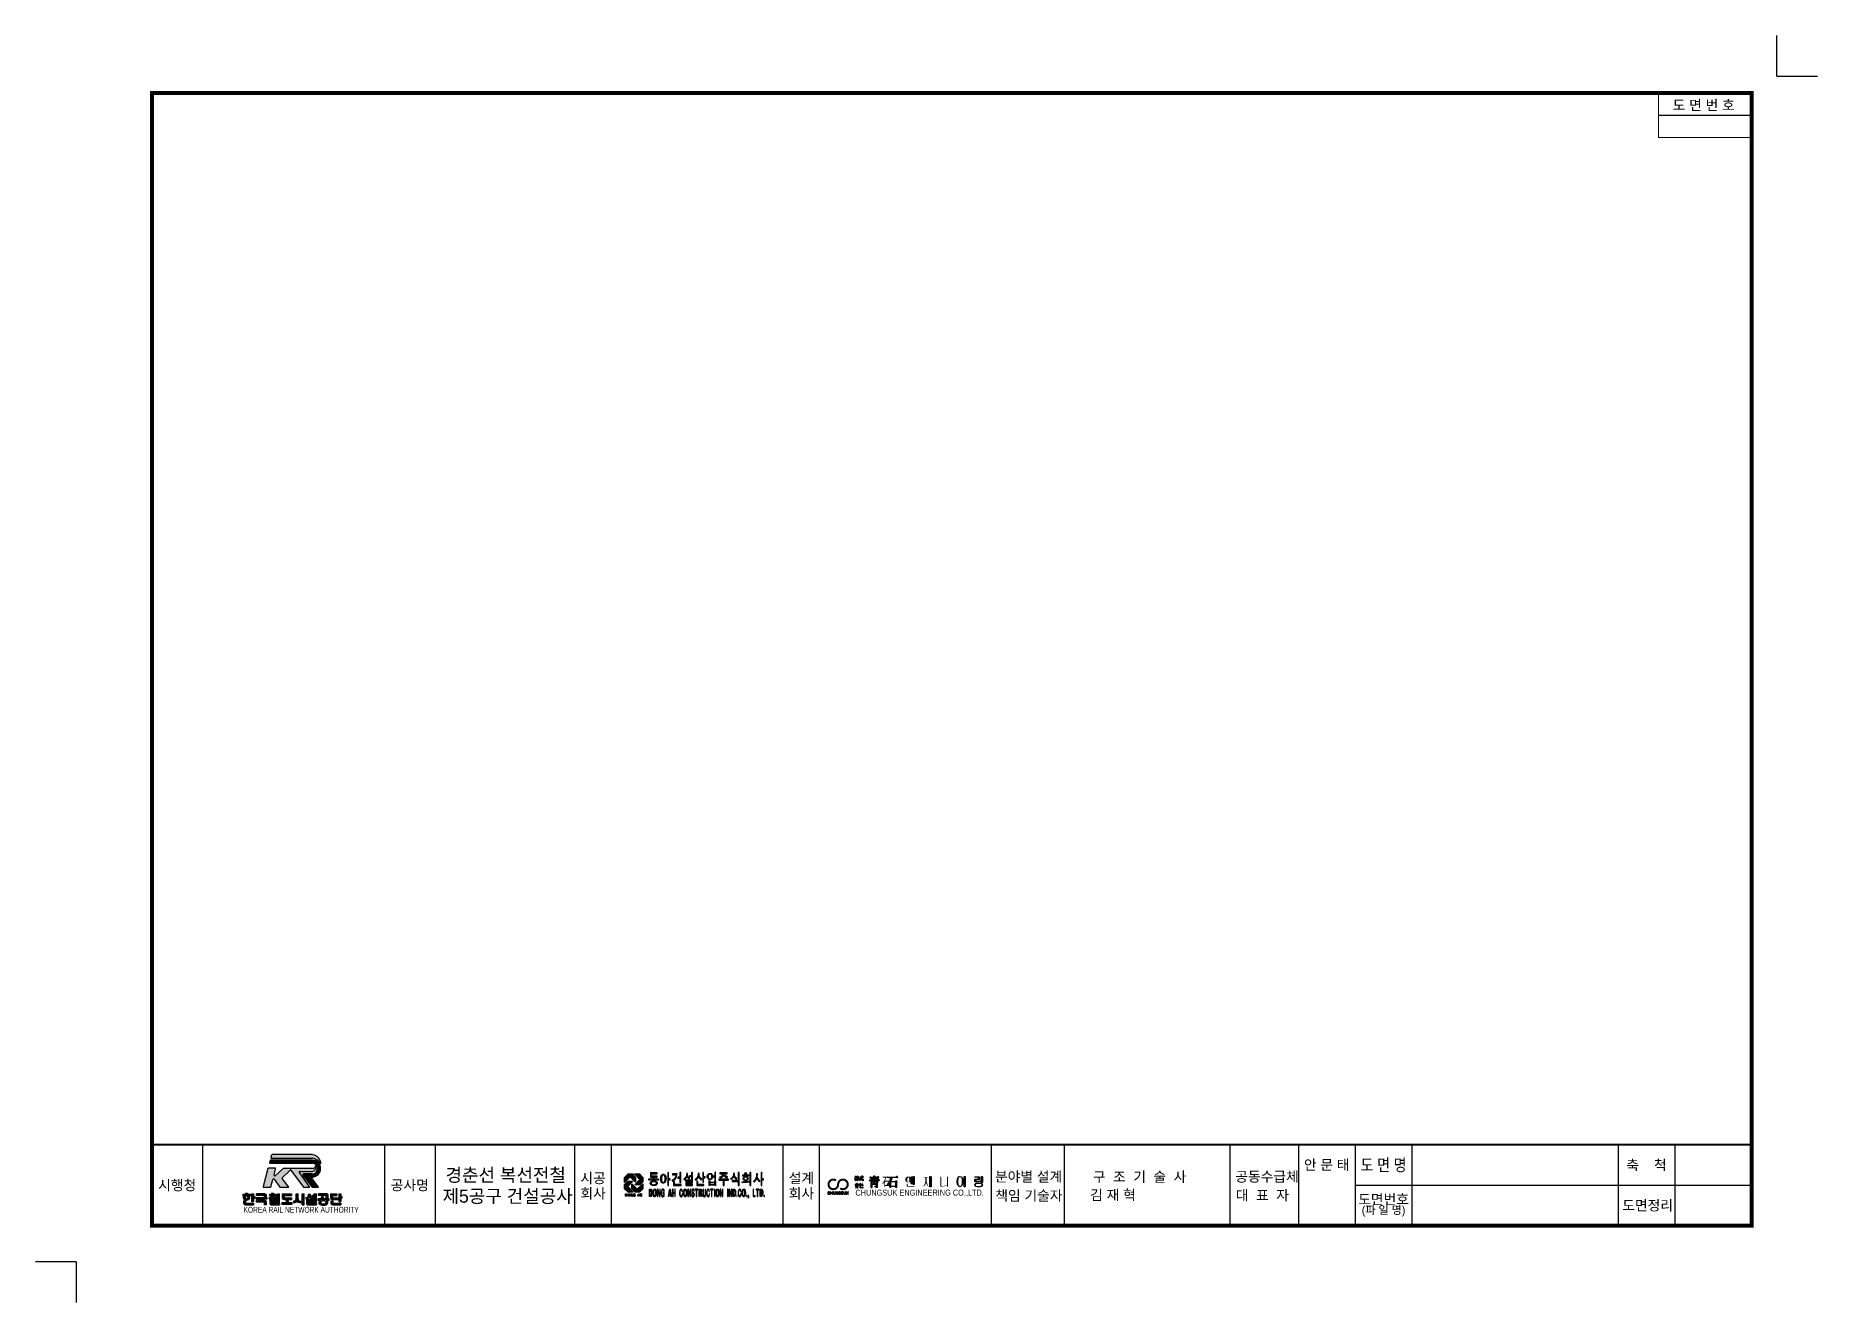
# Model space of a CAD drawing. Extents: x -20 to 861, y -20 to 606.
import ezdxf
from ezdxf.enums import TextEntityAlignment as Align

# ---------------------------------------------------------------- set-up
doc = ezdxf.new("R2010")
doc.units = 0
doc.layers.get('0').update_dxf_attribs({"linetype": 'CONTINUOUS'})
doc.layers.add('border', color=2, linetype='CONTINUOUS')
doc.layers.add('STR', color=3, linetype='CONTINUOUS')
doc.styles.add('GCHM', font='gem2.shx', dxfattribs={"bigfont": 'gchm.shx'})
doc.styles.add('T-BLOCK', font='Gngt_01.ttf')
doc.styles.add('TIT1', font='Dotum.ttf')
doc.styles.add('TITLE', font='Gngt_01.ttf')

msp = doc.modelspace()

# ---------------------------------------------------------------- texts
at = {"color": 2}
for s, height, style, p in [('도 면 번 호', 5, 'T-BLOCK', (789.46, 569.52)), ('경춘선 복선전철', 6.5, 'TITLE', (182.69, 39.7)), ('분야별 설계', 5, 'TITLE', (454.37, 39.7)), ('구  조  기  술  사 ', 5, 'TITLE', (502.75, 39.59)), ('공동수급체', 5, 'T-BLOCK', (573.19, 39.7)), ('제5공구 건설공사', 6.5, 'TITLE', (181.19, 29.28)), ('책임 기술자', 5, 'TITLE', (454.52, 30.31)), (' 김 재 혁', 5, 'T-BLOCK', (499.58, 30.62)), ('대  표  자', 5, 'T-BLOCK', (573.45, 30.48))]:
    msp.add_text(s, height=height, dxfattribs=dict(at, style=style)).set_placement(p)
for s, height, style, p in [('시공', 5, 'TITLE', (255.64, 41.48)), ('설계', 5, 'TITLE', (358.64, 41.48)), ('안 문 태', 5, 'T-BLOCK', (618.39, 48.09)), ('축    척', 5, 'T-BLOCK', (776.5, 48)), ('시행청', 5, 'TITLE', (50, 38)), ('공사명', 5, 'TITLE', (165, 38)), ('회사', 5, 'TITLE', (255.64, 33.89)), ('회사', 5, 'TITLE', (358.64, 33.89)), ('도면번호', 5, 'T-BLOCK', (646.5, 31.11)), ('(파 일 명)', 4, 'T-BLOCK', (646.5, 25.37)), ('도면정리', 5, 'T-BLOCK', (777.07, 28))]:
    msp.add_text(s, height=height, dxfattribs=dict(at, style=style)).set_placement(p, align=Align.MIDDLE)
at = {"color": 2, "style": 'T-BLOCK', "width": 0.841138}
msp.add_text('도 면 명', height=6, dxfattribs=at).set_placement((646.5, 48), align=Align.MIDDLE)
at = {"color": 2, "style": 'GCHM', "width": 0.85}
for s, height, p in [('株式', 1.98, (385.02, 40.32)), ('會社', 1.98, (385.02, 36.76)), ('靑 石', 4.95, (392.06, 37.15))]:
    msp.add_text(s, height=height, dxfattribs=at).set_placement(p)
at = {"color": 2, "style": 'TITLE', "width": 1.009012}
msp.add_text('CHUNGSUK ENGINEERING CO.,LTD.', height=2.97, dxfattribs=at).set_placement((385.35, 32.78), (448.84, 32.78), align=Align.FIT)

# ---------------------------------------------------------------- blocks, each defined once
blk = doc.blocks.new('AA')
for points in [[(-7, 19), (-7, -121), (92, -121), (92, -186), (-63, -186), (-63, -213), (266, -213), (266, -186), (119, -186), (119, -121), (225, -121), (225, -93), (20, -93), (20, -8), (220, -8), (220, 19), (-7, 19)], [(576, 35), (576, -407), (605, -407), (605, -208), (659, -208), (659, -177), (605, -177), (605, 16), (607, 31), (602, 34), (576, 35)], [(985, 32), (985, -124), (909, -124), (909, -151), (985, -151), (985, -296), (1012, -296), (1012, 11), (1015, 29), (985, 32)], [(1211, 11), (1207, -51), (1191, -101), (1177, -124), (1155, -150), (1111, -184), (1131, -208), (1163, -184), (1193, -148), (1214, -111), (1224, -78), (1226, -78), (1238, -114), (1253, -143), (1283, -182), (1294, -189), (1310, -166), (1310, -161), (1293, -150), (1272, -124), (1252, -83), (1236, -33), (1236, -20), (1242, -5), (1242, 5), (1211, 11)], [(1374, 39), (1374, -73), (1304, -73), (1304, -99), (1374, -99), (1374, -207), (1401, -207), (1401, 21), (1403, 34), (1399, 37), (1374, 39)], [(1600, 8), (1594, -59), (1578, -109), (1567, -129), (1541, -160), (1513, -184), (1498, -192), (1498, -197), (1518, -218), (1523, -218), (1548, -195), (1568, -174), (1591, -142), (1601, -122), (1611, -91), (1613, -91), (1624, -122), (1644, -158), (1674, -197), (1686, -210), (1694, -212), (1716, -186), (1672, -147), (1651, -117), (1641, -98), (1630, -67), (1624, -38), (1627, -18), (1633, -8), (1633, 0), (1630, 3), (1600, 8)], [(1749, 32), (1749, -294), (1777, -294), (1777, -147), (1826, -147), (1826, -116), (1777, -116), (1777, 13), (1779, 29), (1749, 32)], [(1913, -40), (1935, -53), (1927, -85), (1927, -119), (1932, -142), (1940, -158), (1966, -176), (2001, -179), (2019, -174), (2037, -161), (2050, -135), (2054, -114), (2054, -88), (2050, -67), (2039, -44), (2023, -31), (2005, -25), (1976, -25), (1954, -33), (1936, -52), (1914, -39), (1925, -23), (1938, -12), (1971, 1), (2009, 1), (2031, -5), (2054, -21), (2064, -34), (2074, -56), (2081, -96), (2077, -134), (2065, -166), (2056, -179), (2041, -192), (2006, -205), (1973, -205), (1956, -200), (1926, -181), (1917, -169), (1905, -142), (1900, -112), (1900, -91), (1906, -57), (1913, -40)], [(2153, 37), (2153, -86), (2093, -86), (2093, -114), (2153, -114), (2153, -203), (2179, -203), (2179, 14), (2182, 31), (2177, 35), (2153, 37)], [(2321, 22), (2321, -8), (2431, -8), (2420, -46), (2398, -77), (2376, -93), (2351, -106), (2310, -119), (2329, -148), (2336, -148), (2369, -134), (2409, -108), (2429, -86), (2441, -67), (2447, -51), (2451, -51), (2463, -73), (2490, -101), (2551, -142), (2566, -147), (2583, -122), (2583, -117), (2529, -93), (2489, -62), (2473, -41), (2461, -12), (2461, -8), (2566, -8), (2566, 22), (2321, 22)], [(2782, 11), (2781, -20), (2774, -59), (2768, -80), (2756, -106), (2728, -142), (2700, -166), (2680, -177), (2680, -181), (2700, -203), (2713, -195), (2760, -148), (2776, -124), (2787, -101), (2792, -83), (2794, -83), (2801, -108), (2815, -132), (2842, -166), (2877, -195), (2895, -166), (2850, -130), (2823, -93), (2812, -64), (2806, -33), (2806, -20), (2811, -8), (2812, 5), (2782, 11)], [(2937, 39), (2937, -216), (2965, -216), (2965, 19), (2967, 34), (2964, 37), (2937, 39)], [(3142, 6), (3142, -21), (3229, -21), (3229, 6), (3142, 6)], [(3331, 35), (3331, -405), (3358, -405), (3358, 13), (3362, 29), (3356, 34), (3331, 35)], [(3706, 32), (3706, -405), (3733, -405), (3733, -207), (3785, -207), (3785, -176), (3733, -176), (3733, 11), (3737, 27), (3727, 32), (3706, 32)], [(50, -593), (34, -592), (29, -574), (24, -564), (14, -553), (-24, -552), (-24, -745), (10, -745), (16, -742), (24, -732), (30, -718), (36, -690), (38, -643), (36, -606), (34, -593), (50, -594), (52, -614), (53, -665), (52, -682), (49, -706), (42, -731), (35, -750), (27, -762), (16, -771), (6, -773), (-39, -773), (-39, -523), (11, -523), (18, -525), (26, -532), (34, -543), (40, -554), (45, -570), (50, -593)], [(197, -382), (181, -359), (197, -338), (198, -322), (195, -312), (188, -301), (173, -291), (132, -281), (83, -281), (46, -290), (26, -304), (20, -319), (20, -337), (23, -346), (38, -361), (88, -374), (142, -372), (180, -360), (196, -383), (155, -398), (79, -402), (39, -392), (17, -381), (-2, -358), (-8, -343), (-10, -317), (-2, -296), (10, -280), (28, -267), (57, -257), (92, -252), (150, -255), (183, -265), (200, -275), (220, -298), (225, -309), (227, -332), (225, -345), (208, -372), (197, -382)], [(195, -619), (180, -624), (174, -588), (164, -563), (151, -550), (132, -549), (121, -556), (114, -565), (105, -590), (100, -612), (99, -632), (99, -676), (102, -699), (106, -713), (115, -736), (128, -750), (144, -752), (150, -750), (159, -742), (169, -724), (174, -709), (178, -692), (180, -673), (180, -625), (195, -620), (196, -643), (195, -671), (192, -701), (187, -724), (182, -740), (172, -761), (159, -775), (149, -780), (136, -781), (125, -778), (115, -771), (107, -761), (96, -738), (92, -727), (87, -703), (84, -681), (83, -639), (84, -618), (88, -593), (93, -570), (104, -543), (111, -532), (120, -524), (130, -520), (152, -521), (162, -527), (172, -537), (181, -554), (187, -574), (191, -590), (195, -619)], [(233, -523), (233, -773), (248, -773), (248, -574), (249, -574), (252, -583), (252, -587), (259, -607), (282, -689), (305, -772), (323, -773), (323, -523), (309, -523), (309, -722), (308, -722), (300, -697), (276, -611), (251, -523), (233, -523)], [(507, -89), (481, -92), (464, -67), (440, -54), (414, -54), (391, -67), (379, -83), (373, -98), (364, -147), (365, -213), (376, -255), (391, -277), (412, -290), (435, -291), (451, -286), (464, -277), (480, -254), (491, -212), (492, -145), (481, -94), (507, -90), (515, -124), (519, -158), (515, -221), (506, -259), (496, -280), (482, -298), (464, -312), (432, -322), (412, -320), (391, -312), (371, -296), (359, -280), (342, -229), (337, -189), (341, -122), (357, -69), (380, -39), (398, -28), (415, -23), (440, -23), (457, -28), (482, -46), (497, -65), (507, -89)], [(404, -520), (387, -529), (373, -546), (362, -574), (356, -613), (355, -672), (359, -706), (363, -728), (368, -740), (375, -757), (381, -765), (388, -775), (394, -778), (405, -781), (415, -780), (429, -772), (441, -757), (447, -746), (448, -746), (452, -775), (461, -775), (461, -640), (413, -640), (413, -668), (448, -668), (447, -693), (443, -718), (435, -737), (423, -751), (416, -754), (405, -754), (395, -748), (382, -730), (377, -715), (373, -697), (370, -668), (371, -619), (377, -583), (388, -560), (396, -552), (403, -548), (416, -547), (426, -550), (434, -560), (439, -569), (444, -585), (445, -598), (460, -598), (458, -583), (454, -564), (451, -554), (440, -533), (425, -521), (404, -520)], [(630, -698), (633, -672), (667, -672), (652, -570), (650, -566), (633, -670), (629, -700), (617, -772), (600, -773), (600, -768), (609, -717), (626, -620), (642, -523), (661, -524), (681, -649), (701, -773), (684, -772), (673, -698), (630, -698)], [(734, -12), (734, -39), (861, -39), (860, -54), (846, -101), (819, -153), (783, -194), (755, -213), (724, -228), (728, -238), (740, -254), (744, -254), (796, -221), (818, -200), (841, -169), (856, -143), (873, -101), (884, -57), (889, -12), (734, -12)], [(739, -523), (739, -773), (754, -773), (754, -660), (814, -660), (814, -773), (829, -773), (829, -523), (814, -523), (814, -631), (754, -631), (754, -523), (739, -523)], [(773, -272), (773, -398), (1023, -398), (1023, -371), (800, -371), (800, -290), (802, -277), (800, -273), (773, -272)], [(1015, -520), (999, -531), (990, -545), (982, -566), (977, -587), (973, -614), (972, -674), (974, -698), (979, -722), (984, -740), (994, -761), (1003, -772), (1013, -779), (1022, -781), (1032, -780), (1045, -771), (1054, -759), (1058, -750), (1064, -732), (1068, -714), (1073, -681), (1058, -681), (1054, -709), (1050, -724), (1046, -735), (1035, -750), (1021, -753), (1007, -744), (997, -724), (994, -714), (988, -682), (987, -640), (989, -615), (992, -594), (999, -569), (1005, -558), (1014, -549), (1027, -547), (1036, -550), (1044, -560), (1051, -577), (1056, -601), (1071, -601), (1071, -598), (1062, -558), (1050, -535), (1034, -521), (1015, -520)], [(1215, -619), (1200, -624), (1194, -588), (1183, -563), (1171, -550), (1151, -549), (1141, -556), (1134, -565), (1124, -590), (1120, -612), (1118, -632), (1119, -676), (1122, -699), (1125, -713), (1135, -736), (1148, -750), (1164, -752), (1170, -750), (1179, -742), (1189, -724), (1194, -709), (1198, -692), (1200, -673), (1200, -625), (1215, -620), (1216, -643), (1215, -671), (1212, -701), (1207, -724), (1201, -740), (1191, -761), (1179, -775), (1168, -780), (1156, -781), (1144, -778), (1135, -771), (1127, -761), (1116, -738), (1112, -727), (1107, -703), (1104, -681), (1103, -639), (1104, -618), (1107, -593), (1113, -570), (1124, -543), (1131, -532), (1140, -524), (1150, -520), (1172, -521), (1182, -527), (1191, -537), (1200, -554), (1207, -574), (1211, -590), (1215, -619)], [(1175, -228), (1175, -254), (1374, -254), (1374, -296), (1177, -296), (1177, -397), (1409, -397), (1409, -371), (1203, -371), (1203, -324), (1401, -324), (1401, -228), (1175, -228)], [(1252, -523), (1252, -773), (1268, -773), (1268, -574), (1269, -574), (1271, -583), (1271, -587), (1278, -607), (1302, -689), (1325, -772), (1343, -773), (1343, -523), (1328, -523), (1328, -722), (1327, -722), (1320, -697), (1295, -611), (1270, -523), (1252, -523)], [(1411, -520), (1399, -525), (1394, -531), (1384, -550), (1379, -579), (1379, -604), (1380, -616), (1384, -630), (1392, -643), (1403, -652), (1434, -669), (1444, -679), (1449, -689), (1451, -699), (1450, -722), (1444, -739), (1437, -748), (1427, -753), (1417, -753), (1410, -751), (1399, -740), (1392, -723), (1390, -711), (1389, -694), (1375, -694), (1375, -710), (1380, -740), (1384, -751), (1392, -767), (1400, -775), (1409, -779), (1419, -781), (1431, -780), (1445, -771), (1454, -759), (1460, -746), (1464, -734), (1467, -713), (1467, -701), (1464, -680), (1461, -668), (1454, -653), (1448, -646), (1410, -623), (1400, -614), (1394, -599), (1393, -583), (1394, -573), (1399, -558), (1405, -550), (1414, -546), (1424, -546), (1432, -549), (1441, -560), (1446, -574), (1448, -585), (1448, -596), (1463, -596), (1462, -581), (1460, -564), (1455, -547), (1445, -529), (1429, -520), (1411, -520)], [(1494, -523), (1494, -552), (1532, -552), (1532, -773), (1547, -773), (1547, -552), (1586, -552), (1586, -523), (1494, -523)], [(1555, -272), (1555, -398), (1787, -398), (1787, -371), (1581, -371), (1581, -290), (1584, -277), (1581, -273), (1555, -272)], [(1710, -624), (1696, -620), (1698, -612), (1699, -586), (1696, -568), (1691, -557), (1684, -552), (1640, -552), (1640, -638), (1683, -638), (1689, -635), (1696, -620), (1710, -625), (1706, -637), (1699, -648), (1699, -652), (1705, -662), (1710, -681), (1713, -710), (1714, -745), (1717, -762), (1718, -764), (1718, -773), (1700, -772), (1698, -743), (1697, -692), (1694, -680), (1690, -670), (1685, -666), (1640, -666), (1640, -773), (1625, -773), (1625, -523), (1689, -524), (1703, -535), (1708, -546), (1713, -571), (1713, -607), (1710, -624)], [(1757, -523), (1757, -715), (1760, -737), (1764, -748), (1772, -764), (1778, -772), (1789, -779), (1799, -781), (1811, -780), (1828, -768), (1841, -742), (1845, -715), (1845, -523), (1831, -523), (1831, -706), (1828, -723), (1818, -746), (1810, -752), (1797, -753), (1790, -751), (1783, -744), (1775, -728), (1773, -719), (1772, -711), (1772, -523), (1757, -523)], [(1920, -520), (1904, -531), (1895, -545), (1887, -566), (1882, -587), (1878, -614), (1877, -674), (1879, -698), (1884, -722), (1889, -740), (1899, -761), (1908, -772), (1918, -779), (1927, -781), (1937, -780), (1950, -771), (1959, -759), (1963, -750), (1969, -732), (1973, -714), (1978, -681), (1963, -681), (1959, -709), (1955, -724), (1951, -735), (1940, -750), (1926, -753), (1912, -744), (1902, -724), (1899, -714), (1893, -682), (1892, -640), (1894, -615), (1897, -594), (1904, -569), (1910, -558), (1919, -549), (1932, -547), (1941, -550), (1948, -560), (1956, -577), (1961, -601), (1976, -601), (1976, -598), (1967, -558), (1955, -535), (1939, -521), (1920, -520)], [(1984, -284), (1984, -313), (1984, -366), (2153, -366), (2153, -312), (1988, -312), (1988, -285), (2153, -285), (2153, -238), (2181, -241), (2182, -247), (2179, -260), (2179, -407), (2153, -407), (2153, -394), (1984, -394), (1984, -407), (1959, -407), (1959, -238), (1987, -241), (1984, -284)], [(2005, -523), (2005, -552), (2044, -552), (2044, -773), (2058, -773), (2058, -552), (2097, -552), (2097, -523), (2005, -523)], [(2137, -523), (2137, -773), (2152, -773), (2152, -523), (2137, -523)], [(2294, -619), (2279, -624), (2273, -588), (2263, -563), (2250, -550), (2231, -549), (2220, -556), (2213, -565), (2204, -590), (2199, -612), (2198, -632), (2198, -676), (2201, -699), (2205, -713), (2214, -736), (2227, -750), (2243, -752), (2249, -750), (2258, -742), (2268, -724), (2273, -709), (2277, -692), (2279, -673), (2279, -625), (2294, -620), (2295, -643), (2294, -671), (2291, -701), (2286, -724), (2281, -740), (2271, -761), (2258, -775), (2248, -780), (2235, -781), (2224, -778), (2214, -771), (2206, -761), (2195, -738), (2191, -727), (2186, -703), (2183, -681), (2182, -639), (2183, -618), (2187, -593), (2192, -570), (2203, -543), (2210, -532), (2219, -524), (2229, -520), (2251, -521), (2261, -527), (2271, -537), (2280, -554), (2286, -574), (2290, -590), (2294, -619)], [(2287, -192), (2287, -223), (2437, -223), (2437, -407), (2465, -407), (2465, -223), (2606, -223), (2606, -192), (2287, -192)], [(2332, -523), (2332, -773), (2347, -773), (2347, -574), (2348, -574), (2351, -583), (2351, -587), (2358, -607), (2381, -689), (2404, -772), (2422, -773), (2422, -523), (2408, -523), (2408, -722), (2407, -722), (2399, -697), (2375, -611), (2350, -523), (2332, -523)], [(2574, -523), (2574, -773), (2589, -773), (2589, -523), (2574, -523)], [(2626, -523), (2626, -773), (2641, -773), (2641, -574), (2642, -574), (2645, -583), (2645, -587), (2652, -607), (2675, -689), (2699, -772), (2717, -773), (2717, -523), (2702, -523), (2702, -722), (2701, -722), (2693, -697), (2669, -611), (2644, -523), (2626, -523)], [(2734, -239), (2734, -270), (2937, -270), (2937, -403), (2965, -403), (2965, -239), (2734, -239)], [(2844, -593), (2828, -592), (2824, -574), (2819, -564), (2808, -553), (2771, -552), (2771, -745), (2805, -745), (2811, -742), (2818, -732), (2825, -718), (2831, -690), (2833, -643), (2831, -606), (2829, -593), (2844, -594), (2847, -614), (2848, -665), (2847, -682), (2843, -706), (2837, -731), (2830, -750), (2822, -762), (2811, -771), (2801, -773), (2756, -773), (2756, -523), (2806, -523), (2813, -525), (2821, -532), (2828, -543), (2834, -554), (2840, -570), (2844, -593)], [(2977, -520), (2961, -531), (2952, -545), (2944, -566), (2939, -587), (2935, -614), (2934, -674), (2936, -698), (2941, -722), (2946, -740), (2955, -761), (2965, -772), (2975, -779), (2984, -781), (2994, -780), (3007, -771), (3016, -759), (3020, -750), (3026, -732), (3030, -714), (3035, -681), (3020, -681), (3016, -709), (3012, -724), (3008, -735), (2997, -750), (2983, -753), (2969, -744), (2959, -724), (2955, -714), (2950, -682), (2949, -640), (2951, -615), (2954, -594), (2961, -569), (2967, -558), (2976, -549), (2989, -547), (2997, -550), (3005, -560), (3013, -577), (3018, -601), (3033, -601), (3033, -598), (3023, -558), (3012, -535), (2996, -521), (2977, -520)], [(3176, -619), (3162, -624), (3156, -588), (3145, -563), (3132, -550), (3113, -549), (3103, -556), (3096, -565), (3086, -590), (3082, -612), (3080, -632), (3081, -676), (3084, -699), (3087, -713), (3097, -736), (3110, -750), (3126, -752), (3132, -750), (3141, -742), (3150, -724), (3156, -709), (3160, -692), (3162, -673), (3162, -625), (3177, -620), (3178, -643), (3177, -671), (3174, -701), (3169, -724), (3163, -740), (3153, -761), (3141, -775), (3130, -780), (3118, -781), (3106, -778), (3097, -771), (3089, -761), (3078, -738), (3074, -727), (3069, -703), (3066, -681), (3065, -639), (3066, -618), (3069, -593), (3075, -570), (3086, -543), (3093, -532), (3102, -524), (3112, -520), (3134, -521), (3144, -527), (3153, -537), (3162, -554), (3169, -574), (3173, -590), (3176, -619)], [(3235, -111), (3223, -132), (3203, -125), (3165, -125), (3144, -132), (3130, -148), (3126, -174), (3129, -187), (3137, -200), (3159, -212), (3201, -213), (3221, -207), (3238, -190), (3242, -179), (3242, -158), (3234, -140), (3224, -132), (3236, -111), (3257, -129), (3268, -155), (3268, -184), (3262, -200), (3243, -223), (3224, -233), (3203, -238), (3203, -270), (3308, -259), (3308, -286), (3209, -299), (3091, -309), (3078, -314), (3075, -309), (3070, -281), (3177, -272), (3177, -239), (3149, -234), (3122, -221), (3110, -207), (3100, -179), (3102, -151), (3108, -135), (3120, -119), (3143, -106), (3163, -101), (3205, -101), (3235, -111)], [(3077, -52), (3077, -78), (3291, -78), (3291, -52), (3077, -52)], [(3437, -523), (3437, -773), (3509, -773), (3509, -745), (3452, -745), (3452, -523), (3437, -523)], [(3552, -12), (3545, -104), (3538, -137), (3527, -168), (3496, -220), (3470, -249), (3452, -264), (3452, -268), (3472, -290), (3475, -290), (3494, -270), (3528, -223), (3545, -190), (3561, -140), (3564, -140), (3573, -173), (3589, -208), (3600, -228), (3635, -275), (3660, -252), (3658, -247), (3635, -226), (3611, -194), (3588, -143), (3574, -86), (3578, -44), (3585, -20), (3577, -15), (3552, -12)], [(3536, -523), (3536, -552), (3575, -552), (3575, -773), (3590, -773), (3590, -552), (3628, -552), (3628, -523), (3536, -523)], [(3756, -593), (3740, -592), (3735, -574), (3730, -564), (3720, -553), (3682, -552), (3682, -745), (3716, -745), (3722, -742), (3730, -732), (3736, -718), (3742, -690), (3744, -643), (3742, -606), (3740, -593), (3756, -594), (3758, -614), (3759, -665), (3758, -682), (3755, -706), (3748, -731), (3741, -750), (3733, -762), (3722, -771), (3712, -773), (3667, -773), (3667, -523), (3717, -523), (3724, -525), (3732, -532), (3740, -543), (3746, -554), (3751, -570), (3756, -593)], [(2886, -737), (2886, -773), (2902, -773), (2902, -737), (2886, -737)], [(3216, -737), (3216, -773), (3232, -773), (3232, -737), (3216, -737)], [(3271, -737), (3271, -773), (3280, -773), (3280, -780), (3276, -797), (3271, -808), (3271, -823), (3274, -821), (3282, -808), (3287, -790), (3288, -777), (3288, -737), (3271, -737)], [(3797, -737), (3797, -773), (3814, -773), (3814, -737), (3797, -737)]]:
    blk.add_lwpolyline(points)
for points in [[(-7, 19), (220, 19), (-7, 19)], [(20, -8), (220, 19), (-7, 19)], [(-7, -121), (20, -8), (-7, 19)], [(220, -8), (220, 19), (20, -8)], [(605, -407), (605, -208), (576, 35)], [(576, -407), (605, -407), (576, 35)], [(576, 35), (576, -407), (576, 35)], [(605, -208), (605, 16), (576, 35)], [(602, 34), (576, 35), (605, 16)], [(607, 31), (602, 34), (605, 16)], [(605, -177), (605, 16), (605, -208)], [(1015, 29), (985, 32), (985, -124)], [(985, 32), (985, -124), (985, 32)], [(1012, 11), (1015, 29), (985, -124)], [(1012, -296), (1012, 11), (985, -124)], [(1224, -78), (1211, 11), (1207, -51)], [(1211, 11), (1207, -51), (1211, 11)], [(1226, -78), (1211, 11), (1224, -78)], [(1236, -20), (1211, 11), (1226, -78)], [(1242, 5), (1211, 11), (1236, -20)], [(1242, -5), (1242, 5), (1236, -20)], [(1399, 37), (1374, 39), (1374, -73)], [(1374, 39), (1374, -73), (1374, 39)], [(1403, 34), (1399, 37), (1374, -73)], [(1401, 21), (1403, 34), (1374, -73)], [(1401, -207), (1401, 21), (1374, -73)], [(1611, -91), (1600, 8), (1594, -59)], [(1600, 8), (1594, -59), (1600, 8)], [(1613, -91), (1600, 8), (1611, -91)], [(1627, -18), (1600, 8), (1613, -91)], [(1630, 3), (1600, 8), (1627, -18)], [(1633, 0), (1630, 3), (1627, -18)], [(1777, -147), (1777, 13), (1749, 32)], [(1777, -294), (1777, -147), (1749, 32)], [(1749, -294), (1777, -294), (1749, 32)], [(1749, 32), (1749, -294), (1749, 32)], [(1779, 29), (1749, 32), (1777, 13)], [(1777, -116), (1777, 13), (1777, -147)], [(1938, -12), (1971, 1), (1954, -33)], [(1954, -33), (2009, 1), (1976, -25)], [(1971, 1), (2009, 1), (1954, -33)], [(1976, -25), (2009, 1), (2005, -25)], [(2005, -25), (2009, 1), (2023, -31)], [(2009, 1), (2081, -96), (2039, -44)], [(2074, -56), (2081, -96), (2009, 1)], [(2023, -31), (2009, 1), (2039, -44)], [(2064, -34), (2074, -56), (2009, 1)], [(2054, -21), (2064, -34), (2009, 1)], [(2031, -5), (2054, -21), (2009, 1)], [(2177, 35), (2153, 37), (2153, -86)], [(2182, 31), (2177, 35), (2153, -86)], [(2179, 14), (2182, 31), (2153, -86)], [(2179, -203), (2179, 14), (2153, -86)], [(2321, 22), (2566, 22), (2321, 22)], [(2431, -8), (2566, 22), (2321, 22)], [(2321, -8), (2431, -8), (2321, 22)], [(2461, -8), (2566, 22), (2431, -8)], [(2566, -8), (2566, 22), (2461, -8)], [(2792, -83), (2782, 11), (2781, -20)], [(2782, 11), (2781, -20), (2782, 11)], [(2794, -83), (2782, 11), (2792, -83)], [(2806, -20), (2782, 11), (2794, -83)], [(2812, 5), (2782, 11), (2806, -20)], [(2811, -8), (2812, 5), (2806, -20)], [(2965, -216), (2965, 19), (2937, 39)], [(2937, -216), (2965, -216), (2937, 39)], [(2937, 39), (2937, -216), (2937, 39)], [(2967, 34), (2964, 37), (2937, 39)], [(2965, 19), (2967, 34), (2937, 39)], [(3229, -21), (3229, 6), (3142, 6)], [(3142, -21), (3229, -21), (3142, 6)], [(3142, 6), (3142, -21), (3142, 6)], [(3358, -405), (3358, 13), (3331, 35)], [(3331, -405), (3358, -405), (3331, 35)], [(3362, 29), (3356, 34), (3331, 35)], [(3358, 13), (3362, 29), (3331, 35)], [(3733, -405), (3733, -207), (3706, 32)], [(3706, -405), (3733, -405), (3706, 32)], [(3706, 32), (3706, -405), (3706, 32)], [(3733, -207), (3733, 11), (3706, 32)], [(3727, 32), (3706, 32), (3733, 11)], [(3737, 27), (3727, 32), (3733, 11)], [(3733, -176), (3733, 11), (3733, -207)], [(-63, -213), (266, -213), (92, -186)], [(-63, -186), (-63, -213), (92, -186)], [(-39, -523), (45, -570), (14, -553)], [(-24, -745), (-39, -523), (-24, -552)], [(-39, -773), (-39, -523), (-24, -745)], [(40, -554), (45, -570), (-39, -523)], [(-24, -552), (-39, -523), (14, -553)], [(34, -543), (40, -554), (-39, -523)], [(26, -532), (34, -543), (-39, -523)], [(18, -525), (26, -532), (-39, -523)], [(11, -523), (18, -525), (-39, -523)], [(-10, -317), (-2, -296), (17, -381)], [(-8, -343), (-10, -317), (17, -381)], [(-2, -358), (-8, -343), (17, -381)], [(20, -93), (20, -8), (-7, -121)], [(92, -121), (20, -93), (-7, -121)], [(-2, -296), (10, -280), (17, -381)], [(92, -252), (150, -255), (10, -280)], [(57, -257), (92, -252), (10, -280)], [(150, -255), (183, -265), (10, -280)], [(28, -267), (57, -257), (10, -280)], [(183, -265), (200, -275), (10, -280)], [(10, -280), (200, -275), (83, -281)], [(46, -290), (10, -280), (83, -281)], [(20, -337), (10, -280), (20, -319)], [(17, -381), (10, -280), (20, -337)], [(26, -304), (10, -280), (46, -290)], [(20, -319), (10, -280), (26, -304)], [(14, -553), (45, -570), (24, -564)], [(23, -346), (17, -381), (20, -337)], [(38, -361), (17, -381), (23, -346)], [(88, -374), (17, -381), (38, -361)], [(142, -372), (17, -381), (88, -374)], [(39, -392), (17, -381), (142, -372)], [(119, -121), (20, -93), (92, -121)], [(225, -93), (20, -93), (119, -121)], [(45, -570), (50, -593), (24, -564)], [(29, -574), (24, -564), (50, -593)], [(34, -592), (29, -574), (50, -593)], [(50, -593), (34, -592), (50, -593)], [(50, -593), (34, -592), (50, -594), (34, -593)], [(34, -593), (50, -594), (36, -606)], [(50, -594), (34, -593), (50, -594), (34, -593)], [(50, -594), (52, -614), (36, -606)], [(79, -402), (39, -392), (142, -372)], [(155, -398), (79, -402), (142, -372)], [(83, -281), (200, -275), (132, -281)], [(84, -618), (88, -593), (107, -761)], [(130, -520), (152, -521), (88, -593)], [(120, -524), (130, -520), (88, -593)], [(88, -593), (152, -521), (121, -556)], [(111, -532), (120, -524), (88, -593)], [(104, -543), (111, -532), (88, -593)], [(93, -570), (104, -543), (88, -593)], [(114, -565), (88, -593), (121, -556)], [(105, -590), (88, -593), (114, -565)], [(100, -612), (88, -593), (105, -590)], [(102, -699), (88, -593), (99, -676)], [(107, -761), (88, -593), (102, -699)], [(99, -632), (88, -593), (100, -612)], [(99, -676), (88, -593), (99, -632)], [(92, -186), (119, -121), (92, -121)], [(119, -186), (119, -121), (92, -186)], [(266, -213), (119, -186), (92, -186)], [(225, -121), (225, -93), (119, -121)], [(266, -186), (119, -186), (266, -213)], [(121, -556), (152, -521), (132, -549)], [(132, -281), (200, -275), (173, -291)], [(132, -549), (152, -521), (151, -550)], [(180, -360), (196, -383), (142, -372)], [(196, -383), (155, -398), (142, -372)], [(151, -550), (152, -521), (164, -563)], [(152, -521), (195, -619), (164, -563)], [(191, -590), (195, -619), (152, -521)], [(187, -574), (191, -590), (152, -521)], [(181, -554), (187, -574), (152, -521)], [(172, -537), (181, -554), (152, -521)], [(162, -527), (172, -537), (152, -521)], [(195, -619), (164, -563), (195, -619)], [(174, -588), (164, -563), (195, -619)], [(173, -291), (200, -275), (188, -301)], [(180, -624), (174, -588), (195, -619)], [(197, -382), (181, -359), (196, -383), (180, -360)], [(181, -359), (197, -338), (197, -382)], [(197, -382), (181, -359), (197, -382)], [(197, -382), (181, -359), (197, -382), (181, -359)], [(188, -301), (200, -275), (195, -312)], [(195, -312), (200, -275), (198, -322)], [(200, -275), (197, -382), (198, -322)], [(208, -372), (197, -382), (200, -275)], [(197, -338), (198, -322), (197, -382)], [(225, -345), (208, -372), (200, -275)], [(227, -332), (225, -345), (200, -275)], [(225, -309), (227, -332), (200, -275)], [(220, -298), (225, -309), (200, -275)], [(300, -697), (233, -523), (249, -574)], [(251, -523), (233, -523), (300, -697)], [(248, -574), (249, -574), (233, -523)], [(248, -773), (248, -574), (233, -523)], [(233, -773), (248, -773), (233, -523)], [(233, -523), (233, -773), (233, -523)], [(252, -583), (300, -697), (249, -574)], [(276, -611), (251, -523), (300, -697)], [(259, -607), (300, -697), (252, -583)], [(252, -587), (259, -607), (252, -583)], [(309, -523), (309, -722), (323, -773)], [(323, -523), (309, -523), (323, -773)], [(337, -189), (341, -122), (391, -312)], [(342, -229), (337, -189), (391, -312)], [(341, -122), (415, -23), (379, -83)], [(398, -28), (415, -23), (341, -122)], [(380, -39), (398, -28), (341, -122)], [(357, -69), (380, -39), (341, -122)], [(373, -98), (341, -122), (379, -83)], [(364, -147), (341, -122), (373, -98)], [(365, -213), (341, -122), (364, -147)], [(376, -255), (341, -122), (365, -213)], [(391, -312), (341, -122), (376, -255)], [(359, -280), (342, -229), (391, -312)], [(356, -613), (388, -560), (404, -520)], [(362, -574), (356, -613), (404, -520)], [(377, -583), (388, -560), (356, -613)], [(371, -619), (377, -583), (356, -613)], [(371, -296), (359, -280), (391, -312)], [(373, -546), (362, -574), (404, -520)], [(387, -529), (373, -546), (404, -520)], [(391, -277), (391, -312), (376, -255)], [(379, -83), (415, -23), (391, -67)], [(388, -560), (396, -552), (404, -520)], [(391, -67), (415, -23), (414, -54)], [(412, -290), (391, -312), (391, -277)], [(412, -320), (391, -312), (496, -280)], [(496, -280), (391, -312), (451, -286)], [(451, -286), (391, -312), (435, -291)], [(435, -291), (391, -312), (412, -290)], [(396, -552), (403, -548), (404, -520)], [(403, -548), (416, -547), (404, -520)], [(426, -550), (425, -521), (404, -520)], [(416, -547), (426, -550), (404, -520)], [(432, -322), (412, -320), (496, -280)], [(414, -54), (415, -23), (440, -54)], [(415, -23), (507, -89), (440, -54)], [(497, -65), (507, -89), (415, -23)], [(482, -46), (497, -65), (415, -23)], [(457, -28), (482, -46), (415, -23)], [(440, -23), (457, -28), (415, -23)], [(439, -569), (425, -521), (434, -560)], [(444, -585), (425, -521), (439, -569)], [(440, -533), (425, -521), (444, -585)], [(434, -560), (425, -521), (426, -550)], [(464, -312), (432, -322), (496, -280)], [(507, -89), (440, -54), (507, -89)], [(464, -67), (440, -54), (507, -89)], [(451, -554), (440, -533), (444, -585)], [(454, -564), (451, -554), (444, -585)], [(458, -583), (454, -564), (444, -585)], [(460, -598), (458, -583), (444, -585)], [(445, -598), (460, -598), (444, -585)], [(464, -277), (496, -280), (451, -286)], [(481, -92), (464, -67), (507, -89)], [(480, -254), (496, -280), (464, -277)], [(482, -298), (464, -312), (496, -280)], [(491, -212), (496, -280), (480, -254)], [(507, -89), (481, -92), (507, -90), (481, -93)], [(481, -94), (507, -90), (492, -145)], [(507, -90), (481, -93), (507, -90), (481, -94)], [(492, -145), (496, -280), (491, -212)], [(507, -90), (515, -124), (492, -145)], [(515, -124), (519, -158), (492, -145)], [(506, -259), (496, -280), (492, -145)], [(515, -221), (506, -259), (492, -145)], [(519, -158), (515, -221), (492, -145)], [(659, -177), (605, -177), (605, -208)], [(659, -208), (659, -177), (605, -208)], [(626, -620), (642, -523), (633, -670)], [(633, -670), (642, -523), (650, -566)], [(642, -523), (701, -773), (652, -570)], [(650, -566), (642, -523), (652, -570)], [(681, -649), (701, -773), (642, -523)], [(661, -524), (681, -649), (642, -523)], [(652, -570), (673, -698), (667, -672)], [(701, -773), (673, -698), (652, -570)], [(724, -228), (728, -238), (755, -213)], [(728, -238), (740, -254), (755, -213)], [(889, -12), (734, -12), (861, -39)], [(734, -39), (861, -39), (734, -12)], [(734, -12), (734, -39), (734, -12)], [(754, -631), (739, -523), (754, -660)], [(754, -523), (739, -523), (754, -631)], [(754, -773), (754, -660), (739, -523)], [(739, -773), (754, -773), (739, -523)], [(739, -523), (739, -773), (739, -523)], [(740, -254), (744, -254), (755, -213)], [(744, -254), (796, -221), (755, -213)], [(755, -213), (856, -143), (783, -194)], [(841, -169), (856, -143), (755, -213)], [(818, -200), (841, -169), (755, -213)], [(796, -221), (818, -200), (755, -213)], [(800, -273), (773, -272), (773, -398)], [(773, -272), (773, -398), (773, -272)], [(802, -277), (800, -273), (773, -398)], [(800, -290), (802, -277), (773, -398)], [(800, -371), (800, -290), (773, -398)], [(1023, -371), (800, -371), (773, -398)], [(1023, -398), (1023, -371), (773, -398)], [(783, -194), (856, -143), (819, -153)], [(829, -523), (814, -631), (814, -660)], [(814, -523), (814, -631), (829, -523)], [(829, -773), (829, -523), (814, -660)], [(819, -153), (856, -143), (846, -101)], [(846, -101), (889, -12), (860, -54)], [(856, -143), (889, -12), (846, -101)], [(884, -57), (889, -12), (856, -143)], [(873, -101), (884, -57), (856, -143)], [(860, -54), (889, -12), (861, -39)], [(909, -151), (985, -151), (985, -124)], [(909, -124), (909, -151), (985, -124)], [(973, -614), (1005, -558), (1015, -520)], [(977, -587), (973, -614), (1015, -520)], [(999, -569), (1005, -558), (973, -614)], [(992, -594), (999, -569), (973, -614)], [(989, -615), (992, -594), (973, -614)], [(982, -566), (977, -587), (1015, -520)], [(990, -545), (982, -566), (1015, -520)], [(985, -296), (1012, -296), (985, -124)], [(985, -151), (985, -296), (985, -124)], [(999, -531), (990, -545), (1015, -520)], [(1015, -520), (999, -531), (1015, -520)], [(1005, -558), (1014, -549), (1015, -520)], [(1014, -549), (1027, -547), (1015, -520)], [(1027, -547), (1036, -550), (1015, -520)], [(1044, -560), (1015, -520), (1036, -550)], [(1034, -521), (1015, -520), (1044, -560)], [(1051, -577), (1034, -521), (1044, -560)], [(1050, -535), (1034, -521), (1051, -577)], [(1062, -558), (1050, -535), (1051, -577)], [(1071, -598), (1062, -558), (1051, -577)], [(1071, -601), (1071, -598), (1051, -577)], [(1056, -601), (1071, -601), (1051, -577)], [(1104, -618), (1107, -593), (1127, -761)], [(1150, -520), (1172, -521), (1107, -593)], [(1140, -524), (1150, -520), (1107, -593)], [(1107, -593), (1172, -521), (1141, -556)], [(1131, -532), (1140, -524), (1107, -593)], [(1124, -543), (1131, -532), (1107, -593)], [(1113, -570), (1124, -543), (1107, -593)], [(1134, -565), (1107, -593), (1141, -556)], [(1124, -590), (1107, -593), (1134, -565)], [(1120, -612), (1107, -593), (1124, -590)], [(1122, -699), (1107, -593), (1119, -676)], [(1127, -761), (1107, -593), (1122, -699)], [(1118, -632), (1107, -593), (1120, -612)], [(1119, -676), (1107, -593), (1118, -632)], [(1111, -184), (1131, -208), (1155, -150)], [(1131, -208), (1163, -184), (1155, -150)], [(1141, -556), (1172, -521), (1151, -549)], [(1151, -549), (1172, -521), (1171, -550)], [(1155, -150), (1224, -78), (1177, -124)], [(1214, -111), (1224, -78), (1155, -150)], [(1193, -148), (1214, -111), (1155, -150)], [(1163, -184), (1193, -148), (1155, -150)], [(1171, -550), (1172, -521), (1183, -563)], [(1172, -521), (1215, -619), (1183, -563)], [(1211, -590), (1215, -619), (1172, -521)], [(1207, -574), (1211, -590), (1172, -521)], [(1200, -554), (1207, -574), (1172, -521)], [(1191, -537), (1200, -554), (1172, -521)], [(1182, -527), (1191, -537), (1172, -521)], [(1401, -228), (1175, -228), (1374, -254)], [(1175, -254), (1374, -254), (1175, -228)], [(1175, -228), (1175, -254), (1175, -228)], [(1177, -124), (1224, -78), (1191, -101)], [(1177, -296), (1401, -324), (1374, -296)], [(1203, -324), (1401, -324), (1177, -296)], [(1177, -397), (1203, -324), (1177, -296)], [(1203, -371), (1203, -324), (1177, -397)], [(1409, -371), (1203, -371), (1177, -397)], [(1409, -397), (1409, -371), (1177, -397)], [(1215, -619), (1183, -563), (1215, -619)], [(1194, -588), (1183, -563), (1215, -619)], [(1191, -101), (1224, -78), (1207, -51)], [(1200, -624), (1194, -588), (1215, -619)], [(1236, -33), (1236, -20), (1226, -78)], [(1252, -83), (1236, -33), (1226, -78)], [(1294, -189), (1252, -83), (1226, -78)], [(1283, -182), (1294, -189), (1226, -78)], [(1253, -143), (1283, -182), (1226, -78)], [(1238, -114), (1253, -143), (1226, -78)], [(1272, -124), (1252, -83), (1294, -189)], [(1320, -697), (1252, -523), (1269, -574)], [(1270, -523), (1252, -523), (1320, -697)], [(1268, -574), (1269, -574), (1252, -523)], [(1268, -773), (1268, -574), (1252, -523)], [(1252, -773), (1268, -773), (1252, -523)], [(1252, -523), (1252, -773), (1252, -523)], [(1271, -583), (1320, -697), (1269, -574)], [(1295, -611), (1270, -523), (1320, -697)], [(1278, -607), (1320, -697), (1271, -583)], [(1271, -587), (1278, -607), (1271, -583)], [(1293, -150), (1272, -124), (1294, -189)], [(1310, -161), (1293, -150), (1294, -189)], [(1310, -166), (1310, -161), (1294, -189)], [(1304, -99), (1374, -99), (1374, -73)], [(1304, -73), (1304, -99), (1374, -73)], [(1328, -523), (1328, -722), (1343, -773)], [(1343, -523), (1328, -523), (1343, -773)], [(1374, -207), (1401, -207), (1374, -73)], [(1374, -99), (1374, -207), (1374, -73)], [(1401, -324), (1401, -228), (1374, -296)], [(1374, -296), (1401, -228), (1374, -254)], [(1379, -604), (1380, -616), (1411, -520)], [(1379, -579), (1379, -604), (1411, -520)], [(1384, -550), (1379, -579), (1411, -520)], [(1380, -616), (1394, -573), (1411, -520)], [(1393, -583), (1394, -573), (1380, -616)], [(1394, -599), (1393, -583), (1380, -616)], [(1394, -531), (1384, -550), (1411, -520)], [(1394, -573), (1399, -558), (1411, -520)], [(1399, -525), (1394, -531), (1411, -520)], [(1399, -558), (1429, -520), (1411, -520)], [(1405, -550), (1429, -520), (1399, -558)], [(1414, -546), (1429, -520), (1405, -550)], [(1429, -520), (1411, -520), (1411, -520)], [(1424, -546), (1429, -520), (1414, -546)], [(1432, -549), (1429, -520), (1424, -546)], [(1446, -574), (1429, -520), (1441, -560)], [(1445, -529), (1429, -520), (1446, -574)], [(1441, -560), (1429, -520), (1432, -549)], [(1448, -585), (1445, -529), (1446, -574)], [(1455, -547), (1445, -529), (1448, -585)], [(1460, -564), (1455, -547), (1448, -585)], [(1462, -581), (1460, -564), (1448, -585)], [(1463, -596), (1462, -581), (1448, -585)], [(1448, -596), (1463, -596), (1448, -585)], [(1586, -523), (1494, -523), (1532, -552)], [(1494, -552), (1532, -552), (1494, -523)], [(1494, -523), (1494, -552), (1494, -523)], [(1498, -197), (1518, -218), (1513, -184)], [(1498, -192), (1498, -197), (1513, -184)], [(1513, -184), (1601, -122), (1541, -160)], [(1591, -142), (1601, -122), (1513, -184)], [(1568, -174), (1591, -142), (1513, -184)], [(1548, -195), (1568, -174), (1513, -184)], [(1523, -218), (1548, -195), (1513, -184)], [(1518, -218), (1523, -218), (1513, -184)], [(1586, -552), (1586, -523), (1532, -552)], [(1547, -773), (1547, -552), (1532, -552)], [(1532, -773), (1547, -773), (1532, -552)], [(1547, -552), (1586, -552), (1532, -552)], [(1541, -160), (1611, -91), (1567, -129)], [(1601, -122), (1611, -91), (1541, -160)], [(1581, -273), (1555, -272), (1555, -398)], [(1555, -272), (1555, -398), (1555, -272)], [(1584, -277), (1581, -273), (1555, -398)], [(1581, -290), (1584, -277), (1555, -398)], [(1581, -371), (1581, -290), (1555, -398)], [(1787, -371), (1581, -371), (1555, -398)], [(1787, -398), (1787, -371), (1555, -398)], [(1567, -129), (1611, -91), (1578, -109)], [(1578, -109), (1611, -91), (1594, -59)], [(1624, -38), (1627, -18), (1613, -91)], [(1630, -67), (1624, -38), (1613, -91)], [(1641, -98), (1630, -67), (1613, -91)], [(1694, -212), (1641, -98), (1613, -91)], [(1686, -210), (1694, -212), (1613, -91)], [(1674, -197), (1686, -210), (1613, -91)], [(1644, -158), (1674, -197), (1613, -91)], [(1624, -122), (1644, -158), (1613, -91)], [(1640, -638), (1625, -523), (1640, -552)], [(1640, -666), (1625, -523), (1640, -638)], [(1625, -773), (1625, -523), (1640, -666)], [(1625, -523), (1708, -546), (1640, -552)], [(1703, -535), (1708, -546), (1625, -523)], [(1689, -524), (1703, -535), (1625, -523)], [(1633, -8), (1633, 0), (1627, -18)], [(1640, -552), (1708, -546), (1684, -552)], [(1651, -117), (1641, -98), (1694, -212)], [(1672, -147), (1651, -117), (1694, -212)], [(1716, -186), (1672, -147), (1694, -212)], [(1684, -552), (1708, -546), (1691, -557)], [(1691, -557), (1708, -546), (1696, -568)], [(1708, -546), (1710, -624), (1696, -568)], [(1699, -586), (1696, -568), (1710, -624)], [(1698, -612), (1699, -586), (1710, -624)], [(1713, -607), (1710, -624), (1708, -546)], [(1713, -571), (1713, -607), (1708, -546)], [(1772, -711), (1772, -523), (1757, -523)], [(1772, -764), (1772, -711), (1757, -523)], [(1764, -748), (1772, -764), (1757, -523)], [(1760, -737), (1764, -748), (1757, -523)], [(1757, -715), (1760, -737), (1757, -523)], [(1826, -116), (1777, -116), (1777, -147)], [(1826, -147), (1826, -116), (1777, -147)], [(1845, -523), (1831, -706), (1828, -768)], [(1845, -715), (1845, -523), (1828, -768)], [(1831, -523), (1831, -706), (1845, -523)], [(1878, -614), (1910, -558), (1920, -520)], [(1882, -587), (1878, -614), (1920, -520)], [(1904, -569), (1910, -558), (1878, -614)], [(1897, -594), (1904, -569), (1878, -614)], [(1894, -615), (1897, -594), (1878, -614)], [(1887, -566), (1882, -587), (1920, -520)], [(1895, -545), (1887, -566), (1920, -520)], [(1904, -531), (1895, -545), (1920, -520)], [(1900, -91), (1906, -57), (1917, -169)], [(1900, -112), (1900, -91), (1917, -169)], [(1905, -142), (1900, -112), (1917, -169)], [(1920, -520), (1904, -531), (1920, -520)], [(1906, -57), (1913, -40), (1917, -169)], [(1910, -558), (1919, -549), (1920, -520)], [(1913, -40), (1935, -53), (1914, -39), (1936, -52)], [(1917, -169), (1913, -40), (1927, -119)], [(1927, -85), (1927, -119), (1913, -40)], [(1935, -53), (1927, -85), (1913, -40)], [(1914, -39), (1925, -23), (1954, -33)], [(1936, -52), (1914, -39), (1954, -33)], [(1914, -39), (1936, -52), (1914, -39), (1936, -52)], [(1932, -142), (1917, -169), (1927, -119)], [(1940, -158), (1917, -169), (1932, -142)], [(1966, -176), (1917, -169), (1940, -158)], [(2041, -192), (1917, -169), (1966, -176)], [(1926, -181), (1917, -169), (2041, -192)], [(1919, -549), (1932, -547), (1920, -520)], [(1932, -547), (1941, -550), (1920, -520)], [(1948, -560), (1920, -520), (1941, -550)], [(1939, -521), (1920, -520), (1948, -560)], [(1925, -23), (1938, -12), (1954, -33)], [(1956, -200), (1926, -181), (2041, -192)], [(1956, -577), (1939, -521), (1948, -560)], [(1955, -535), (1939, -521), (1956, -577)], [(1967, -558), (1955, -535), (1956, -577)], [(1973, -205), (1956, -200), (2041, -192)], [(1976, -598), (1967, -558), (1956, -577)], [(1976, -601), (1976, -598), (1956, -577)], [(1961, -601), (1976, -601), (1956, -577)], [(1984, -366), (1959, -238), (1984, -313)], [(1984, -394), (1959, -238), (1984, -366)], [(1959, -407), (1959, -238), (1984, -394)], [(1959, -238), (1984, -284), (1984, -313)], [(1987, -241), (1984, -284), (1959, -238)], [(1984, -407), (1959, -407), (1984, -394)], [(2001, -179), (2041, -192), (1966, -176)], [(2006, -205), (1973, -205), (2041, -192)], [(1984, -284), (1984, -313), (1984, -285), (1984, -312)], [(1984, -285), (1984, -312), (1988, -285), (1988, -312)], [(2153, -366), (1984, -394), (1984, -366)], [(2153, -394), (1984, -394), (2153, -366)], [(1988, -285), (2153, -285), (2153, -312)], [(1988, -312), (1988, -285), (2153, -312)], [(2019, -174), (2041, -192), (2001, -179)], [(2097, -523), (2005, -523), (2044, -552)], [(2005, -552), (2044, -552), (2005, -523)], [(2005, -523), (2005, -552), (2005, -523)], [(2037, -161), (2041, -192), (2019, -174)], [(2050, -135), (2041, -192), (2037, -161)], [(2039, -44), (2081, -96), (2050, -67)], [(2081, -96), (2041, -192), (2054, -114)], [(2056, -179), (2041, -192), (2081, -96)], [(2054, -114), (2041, -192), (2050, -135)], [(2097, -552), (2097, -523), (2044, -552)], [(2058, -773), (2058, -552), (2044, -552)], [(2044, -773), (2058, -773), (2044, -552)], [(2058, -552), (2097, -552), (2044, -552)], [(2050, -67), (2081, -96), (2054, -88)], [(2054, -88), (2081, -96), (2054, -114)], [(2065, -166), (2056, -179), (2081, -96)], [(2077, -134), (2065, -166), (2081, -96)], [(2093, -114), (2153, -114), (2153, -86)], [(2093, -86), (2093, -114), (2153, -86)], [(2152, -773), (2152, -523), (2137, -523)], [(2137, -773), (2152, -773), (2137, -523)], [(2137, -523), (2137, -773), (2137, -523)], [(2153, -203), (2179, -203), (2153, -86)], [(2153, -114), (2153, -203), (2153, -86)], [(2153, -238), (2181, -241), (2153, -312)], [(2153, -285), (2153, -238), (2153, -312)], [(2181, -241), (2182, -247), (2153, -312)], [(2182, -247), (2179, -260), (2153, -312)], [(2179, -260), (2179, -407), (2153, -312)], [(2153, -312), (2179, -407), (2153, -366)], [(2179, -407), (2153, -394), (2153, -366)], [(2153, -407), (2153, -394), (2179, -407)], [(2183, -618), (2187, -593), (2206, -761)], [(2229, -520), (2251, -521), (2187, -593)], [(2219, -524), (2229, -520), (2187, -593)], [(2187, -593), (2251, -521), (2220, -556)], [(2210, -532), (2219, -524), (2187, -593)], [(2203, -543), (2210, -532), (2187, -593)], [(2192, -570), (2203, -543), (2187, -593)], [(2213, -565), (2187, -593), (2220, -556)], [(2204, -590), (2187, -593), (2213, -565)], [(2199, -612), (2187, -593), (2204, -590)], [(2201, -699), (2187, -593), (2198, -676)], [(2206, -761), (2187, -593), (2201, -699)], [(2198, -632), (2187, -593), (2199, -612)], [(2198, -676), (2187, -593), (2198, -632)], [(2220, -556), (2251, -521), (2231, -549)], [(2231, -549), (2251, -521), (2250, -550)], [(2250, -550), (2251, -521), (2263, -563)], [(2251, -521), (2294, -619), (2263, -563)], [(2290, -590), (2294, -619), (2251, -521)], [(2286, -574), (2290, -590), (2251, -521)], [(2280, -554), (2286, -574), (2251, -521)], [(2271, -537), (2280, -554), (2251, -521)], [(2261, -527), (2271, -537), (2251, -521)], [(2294, -619), (2263, -563), (2294, -619)], [(2273, -588), (2263, -563), (2294, -619)], [(2279, -624), (2273, -588), (2294, -619)], [(2606, -192), (2287, -192), (2437, -223)], [(2287, -223), (2437, -223), (2287, -192)], [(2287, -192), (2287, -223), (2287, -192)], [(2310, -119), (2329, -148), (2351, -106)], [(2329, -148), (2336, -148), (2351, -106)], [(2399, -697), (2332, -523), (2348, -574)], [(2350, -523), (2332, -523), (2399, -697)], [(2347, -574), (2348, -574), (2332, -523)], [(2347, -773), (2347, -574), (2332, -523)], [(2332, -773), (2347, -773), (2332, -523)], [(2332, -523), (2332, -773), (2332, -523)], [(2336, -148), (2369, -134), (2351, -106)], [(2351, -583), (2399, -697), (2348, -574)], [(2375, -611), (2350, -523), (2399, -697)], [(2351, -106), (2441, -67), (2376, -93)], [(2429, -86), (2441, -67), (2351, -106)], [(2409, -108), (2429, -86), (2351, -106)], [(2369, -134), (2409, -108), (2351, -106)], [(2358, -607), (2399, -697), (2351, -583)], [(2351, -587), (2358, -607), (2351, -583)], [(2376, -93), (2447, -51), (2398, -77)], [(2441, -67), (2447, -51), (2376, -93)], [(2398, -77), (2447, -51), (2420, -46)], [(2408, -523), (2408, -722), (2422, -773)], [(2422, -523), (2408, -523), (2422, -773)], [(2420, -46), (2461, -8), (2431, -8)], [(2447, -51), (2461, -8), (2420, -46)], [(2606, -223), (2606, -192), (2437, -223)], [(2465, -223), (2606, -223), (2437, -223)], [(2465, -407), (2465, -223), (2437, -223)], [(2437, -407), (2465, -407), (2437, -223)], [(2451, -51), (2461, -8), (2447, -51)], [(2461, -12), (2461, -8), (2451, -51)], [(2473, -41), (2461, -12), (2451, -51)], [(2489, -62), (2473, -41), (2451, -51)], [(2529, -93), (2489, -62), (2451, -51)], [(2583, -122), (2529, -93), (2451, -51)], [(2566, -147), (2583, -122), (2451, -51)], [(2551, -142), (2566, -147), (2451, -51)], [(2490, -101), (2551, -142), (2451, -51)], [(2463, -73), (2490, -101), (2451, -51)], [(2583, -117), (2529, -93), (2583, -122)], [(2589, -773), (2589, -523), (2574, -523)], [(2574, -773), (2589, -773), (2574, -523)], [(2574, -523), (2574, -773), (2574, -523)], [(2693, -697), (2626, -523), (2642, -574)], [(2644, -523), (2626, -523), (2693, -697)], [(2641, -574), (2642, -574), (2626, -523)], [(2641, -773), (2641, -574), (2626, -523)], [(2626, -773), (2641, -773), (2626, -523)], [(2626, -523), (2626, -773), (2626, -523)], [(2645, -583), (2693, -697), (2642, -574)], [(2669, -611), (2644, -523), (2693, -697)], [(2652, -607), (2693, -697), (2645, -583)], [(2645, -587), (2652, -607), (2645, -583)], [(2680, -181), (2700, -203), (2700, -166)], [(2680, -177), (2680, -181), (2700, -166)], [(2700, -166), (2787, -101), (2728, -142)], [(2776, -124), (2787, -101), (2700, -166)], [(2760, -148), (2776, -124), (2700, -166)], [(2713, -195), (2760, -148), (2700, -166)], [(2700, -203), (2713, -195), (2700, -166)], [(2702, -523), (2702, -722), (2717, -773)], [(2717, -523), (2702, -523), (2717, -773)], [(2728, -142), (2792, -83), (2756, -106)], [(2787, -101), (2792, -83), (2728, -142)], [(2965, -239), (2734, -239), (2937, -270)], [(2734, -270), (2937, -270), (2734, -239)], [(2734, -239), (2734, -270), (2734, -239)], [(2756, -106), (2792, -83), (2768, -80)], [(2756, -523), (2840, -570), (2808, -553)], [(2771, -745), (2756, -523), (2771, -552)], [(2756, -773), (2756, -523), (2771, -745)], [(2834, -554), (2840, -570), (2756, -523)], [(2828, -543), (2834, -554), (2756, -523)], [(2821, -532), (2828, -543), (2756, -523)], [(2771, -552), (2756, -523), (2808, -553)], [(2813, -525), (2821, -532), (2756, -523)], [(2806, -523), (2813, -525), (2756, -523)], [(2768, -80), (2792, -83), (2774, -59)], [(2774, -59), (2792, -83), (2781, -20)], [(2806, -33), (2806, -20), (2794, -83)], [(2812, -64), (2806, -33), (2794, -83)], [(2823, -93), (2812, -64), (2794, -83)], [(2877, -195), (2823, -93), (2794, -83)], [(2842, -166), (2877, -195), (2794, -83)], [(2815, -132), (2842, -166), (2794, -83)], [(2801, -108), (2815, -132), (2794, -83)], [(2808, -553), (2840, -570), (2819, -564)], [(2840, -570), (2844, -593), (2819, -564)], [(2824, -574), (2819, -564), (2844, -593)], [(2850, -130), (2823, -93), (2877, -195)], [(2828, -592), (2824, -574), (2844, -593)], [(2844, -593), (2828, -592), (2844, -593)], [(2844, -593), (2828, -592), (2844, -594), (2828, -593)], [(2844, -594), (2828, -593), (2844, -594), (2829, -593)], [(2829, -593), (2844, -594), (2831, -606)], [(2844, -594), (2847, -614), (2831, -606)], [(2895, -166), (2850, -130), (2877, -195)], [(2935, -614), (2967, -558), (2977, -520)], [(2939, -587), (2935, -614), (2977, -520)], [(2961, -569), (2967, -558), (2935, -614)], [(2954, -594), (2961, -569), (2935, -614)], [(2951, -615), (2954, -594), (2935, -614)], [(2965, -403), (2965, -239), (2937, -270)], [(2937, -403), (2965, -403), (2937, -270)], [(2944, -566), (2939, -587), (2977, -520)], [(2952, -545), (2944, -566), (2977, -520)], [(2961, -531), (2952, -545), (2977, -520)], [(2977, -520), (2961, -531), (2977, -520)], [(2967, -558), (2976, -549), (2977, -520)], [(2976, -549), (2989, -547), (2977, -520)], [(2989, -547), (2997, -550), (2977, -520)], [(3005, -560), (2977, -520), (2997, -550)], [(2996, -521), (2977, -520), (3005, -560)], [(3013, -577), (2996, -521), (3005, -560)], [(3012, -535), (2996, -521), (3013, -577)], [(3023, -558), (3012, -535), (3013, -577)], [(3033, -598), (3023, -558), (3013, -577)], [(3033, -601), (3033, -598), (3013, -577)], [(3018, -601), (3033, -601), (3013, -577)], [(3066, -618), (3069, -593), (3089, -761)], [(3112, -520), (3134, -521), (3069, -593)], [(3102, -524), (3112, -520), (3069, -593)], [(3069, -593), (3134, -521), (3103, -556)], [(3093, -532), (3102, -524), (3069, -593)], [(3086, -543), (3093, -532), (3069, -593)], [(3075, -570), (3086, -543), (3069, -593)], [(3096, -565), (3069, -593), (3103, -556)], [(3086, -590), (3069, -593), (3096, -565)], [(3082, -612), (3069, -593), (3086, -590)], [(3084, -699), (3069, -593), (3081, -676)], [(3089, -761), (3069, -593), (3084, -699)], [(3080, -632), (3069, -593), (3082, -612)], [(3081, -676), (3069, -593), (3080, -632)], [(3070, -281), (3177, -272), (3091, -309)], [(3075, -309), (3070, -281), (3091, -309)], [(3078, -314), (3075, -309), (3091, -309)], [(3291, -78), (3291, -52), (3077, -52)], [(3077, -78), (3291, -78), (3077, -52)], [(3077, -52), (3077, -78), (3077, -52)], [(3091, -309), (3177, -272), (3203, -270)], [(3209, -299), (3091, -309), (3203, -270)], [(3100, -179), (3163, -101), (3130, -148)], [(3143, -106), (3163, -101), (3100, -179)], [(3120, -119), (3143, -106), (3100, -179)], [(3108, -135), (3120, -119), (3100, -179)], [(3102, -151), (3108, -135), (3100, -179)], [(3126, -174), (3100, -179), (3130, -148)], [(3129, -187), (3100, -179), (3126, -174)], [(3137, -200), (3100, -179), (3129, -187)], [(3177, -239), (3100, -179), (3137, -200)], [(3110, -207), (3100, -179), (3177, -239)], [(3103, -556), (3134, -521), (3113, -549)], [(3122, -221), (3110, -207), (3177, -239)], [(3113, -549), (3134, -521), (3132, -550)], [(3149, -234), (3122, -221), (3177, -239)], [(3130, -148), (3163, -101), (3144, -132)], [(3132, -550), (3134, -521), (3145, -563)], [(3134, -521), (3176, -619), (3145, -563)], [(3173, -590), (3176, -619), (3134, -521)], [(3169, -574), (3173, -590), (3134, -521)], [(3162, -554), (3169, -574), (3134, -521)], [(3153, -537), (3162, -554), (3134, -521)], [(3144, -527), (3153, -537), (3134, -521)], [(3159, -212), (3177, -239), (3137, -200)], [(3144, -132), (3163, -101), (3165, -125)], [(3176, -619), (3145, -563), (3176, -619)], [(3156, -588), (3145, -563), (3176, -619)], [(3162, -624), (3156, -588), (3176, -619)], [(3201, -213), (3177, -239), (3159, -212)], [(3163, -101), (3235, -111), (3165, -125)], [(3205, -101), (3235, -111), (3163, -101)], [(3203, -125), (3165, -125), (3235, -111)], [(3221, -207), (3177, -239), (3201, -213)], [(3203, -238), (3177, -239), (3221, -207)], [(3203, -270), (3177, -239), (3203, -238)], [(3177, -272), (3177, -239), (3203, -270)], [(3223, -132), (3203, -125), (3235, -111)], [(3268, -184), (3203, -238), (3238, -190)], [(3224, -233), (3203, -238), (3268, -184)], [(3238, -190), (3203, -238), (3221, -207)], [(3308, -259), (3308, -286), (3203, -270)], [(3308, -286), (3209, -299), (3203, -270)], [(3235, -111), (3223, -132), (3236, -111), (3224, -132)], [(3224, -132), (3236, -111), (3234, -140)], [(3236, -111), (3224, -132), (3236, -111), (3224, -132)], [(3243, -223), (3224, -233), (3268, -184)], [(3236, -111), (3257, -129), (3234, -140)], [(3257, -129), (3268, -155), (3234, -140)], [(3234, -140), (3268, -184), (3242, -158)], [(3268, -155), (3268, -184), (3234, -140)], [(3242, -179), (3268, -184), (3238, -190)], [(3242, -158), (3268, -184), (3242, -179)], [(3262, -200), (3243, -223), (3268, -184)], [(3452, -523), (3437, -523), (3437, -773)], [(3452, -745), (3452, -523), (3437, -773)], [(3437, -523), (3437, -773), (3437, -523)], [(3452, -268), (3472, -290), (3470, -249)], [(3452, -264), (3452, -268), (3470, -249)], [(3470, -249), (3545, -190), (3496, -220)], [(3528, -223), (3545, -190), (3470, -249)], [(3494, -270), (3528, -223), (3470, -249)], [(3475, -290), (3494, -270), (3470, -249)], [(3472, -290), (3475, -290), (3470, -249)], [(3496, -220), (3561, -140), (3527, -168)], [(3545, -190), (3561, -140), (3496, -220)], [(3527, -168), (3561, -140), (3538, -137)], [(3628, -523), (3536, -523), (3575, -552)], [(3536, -552), (3575, -552), (3536, -523)], [(3536, -523), (3536, -552), (3536, -523)], [(3538, -137), (3561, -140), (3545, -104)], [(3561, -140), (3552, -12), (3545, -104)], [(3552, -12), (3545, -104), (3552, -12)], [(3564, -140), (3552, -12), (3561, -140)], [(3578, -44), (3552, -12), (3564, -140)], [(3577, -15), (3552, -12), (3578, -44)], [(3574, -86), (3578, -44), (3564, -140)], [(3588, -143), (3574, -86), (3564, -140)], [(3635, -275), (3588, -143), (3564, -140)], [(3600, -228), (3635, -275), (3564, -140)], [(3589, -208), (3600, -228), (3564, -140)], [(3573, -173), (3589, -208), (3564, -140)], [(3628, -552), (3628, -523), (3575, -552)], [(3590, -773), (3590, -552), (3575, -552)], [(3575, -773), (3590, -773), (3575, -552)], [(3590, -552), (3628, -552), (3575, -552)], [(3585, -20), (3577, -15), (3578, -44)], [(3611, -194), (3588, -143), (3635, -275)], [(3635, -226), (3611, -194), (3635, -275)], [(3658, -247), (3635, -226), (3635, -275)], [(3660, -252), (3658, -247), (3635, -275)], [(3667, -523), (3751, -570), (3720, -553)], [(3682, -745), (3667, -523), (3682, -552)], [(3667, -773), (3667, -523), (3682, -745)], [(3746, -554), (3751, -570), (3667, -523)], [(3682, -552), (3667, -523), (3720, -553)], [(3740, -543), (3746, -554), (3667, -523)], [(3732, -532), (3740, -543), (3667, -523)], [(3724, -525), (3732, -532), (3667, -523)], [(3717, -523), (3724, -525), (3667, -523)], [(3720, -553), (3751, -570), (3730, -564)], [(3751, -570), (3756, -593), (3730, -564)], [(3735, -574), (3730, -564), (3756, -593)], [(3785, -176), (3733, -176), (3733, -207)], [(3785, -207), (3785, -176), (3733, -207)], [(3740, -592), (3735, -574), (3756, -593)], [(3756, -593), (3740, -592), (3756, -593)], [(3756, -593), (3740, -592), (3756, -594), (3740, -593)], [(3740, -593), (3756, -594), (3742, -606)], [(3756, -594), (3740, -593), (3756, -594), (3740, -593)], [(3756, -594), (3758, -614), (3742, -606)], [(16, -742), (-39, -773), (10, -745)], [(6, -773), (-39, -773), (16, -742)], [(10, -745), (-39, -773), (-24, -745)], [(49, -706), (6, -773), (30, -718)], [(16, -771), (6, -773), (49, -706)], [(30, -718), (6, -773), (24, -732)], [(24, -732), (6, -773), (16, -742)], [(27, -762), (16, -771), (49, -706)], [(35, -750), (27, -762), (49, -706)], [(36, -690), (49, -706), (30, -718)], [(42, -731), (35, -750), (49, -706)], [(36, -606), (49, -706), (38, -643)], [(52, -682), (49, -706), (36, -606)], [(53, -665), (52, -682), (36, -606)], [(52, -614), (53, -665), (36, -606)], [(38, -643), (49, -706), (36, -690)], [(83, -639), (84, -618), (107, -761)], [(84, -681), (83, -639), (107, -761)], [(87, -703), (84, -681), (107, -761)], [(92, -727), (87, -703), (107, -761)], [(96, -738), (92, -727), (107, -761)], [(106, -713), (107, -761), (102, -699)], [(115, -736), (107, -761), (106, -713)], [(128, -750), (107, -761), (115, -736)], [(144, -752), (107, -761), (128, -750)], [(172, -761), (107, -761), (144, -752)], [(115, -771), (107, -761), (172, -761)], [(125, -778), (115, -771), (172, -761)], [(136, -781), (125, -778), (172, -761)], [(149, -780), (136, -781), (172, -761)], [(150, -750), (172, -761), (144, -752)], [(159, -775), (149, -780), (172, -761)], [(159, -742), (172, -761), (150, -750)], [(169, -724), (172, -761), (159, -742)], [(174, -709), (172, -761), (169, -724)], [(180, -673), (172, -761), (178, -692)], [(182, -740), (172, -761), (180, -673)], [(178, -692), (172, -761), (174, -709)], [(195, -619), (180, -624), (195, -620), (180, -624)], [(195, -620), (196, -643), (180, -673)], [(180, -625), (195, -620), (180, -673)], [(195, -620), (180, -624), (195, -620), (180, -625)], [(196, -643), (195, -671), (180, -673)], [(195, -671), (192, -701), (180, -673)], [(187, -724), (182, -740), (180, -673)], [(192, -701), (187, -724), (180, -673)], [(308, -722), (300, -697), (259, -607)], [(323, -773), (308, -722), (259, -607)], [(282, -689), (323, -773), (259, -607)], [(305, -772), (323, -773), (282, -689)], [(309, -722), (308, -722), (323, -773)], [(355, -672), (359, -706), (356, -613)], [(373, -697), (370, -668), (356, -613)], [(388, -775), (373, -697), (356, -613)], [(381, -765), (388, -775), (356, -613)], [(375, -757), (381, -765), (356, -613)], [(368, -740), (375, -757), (356, -613)], [(363, -728), (368, -740), (356, -613)], [(359, -706), (363, -728), (356, -613)], [(370, -668), (371, -619), (356, -613)], [(377, -715), (373, -697), (388, -775)], [(382, -730), (377, -715), (388, -775)], [(395, -748), (382, -730), (388, -775)], [(447, -746), (416, -754), (388, -775)], [(441, -757), (447, -746), (388, -775)], [(405, -754), (395, -748), (388, -775)], [(416, -754), (405, -754), (388, -775)], [(429, -772), (441, -757), (388, -775)], [(415, -780), (429, -772), (388, -775)], [(405, -781), (415, -780), (388, -775)], [(394, -778), (405, -781), (388, -775)], [(413, -668), (448, -668), (461, -640)], [(413, -640), (413, -668), (461, -640)], [(423, -751), (416, -754), (447, -746)], [(435, -737), (423, -751), (447, -746)], [(443, -718), (435, -737), (447, -746)], [(461, -640), (443, -718), (447, -746)], [(447, -693), (443, -718), (461, -640)], [(448, -746), (461, -640), (447, -746)], [(448, -668), (447, -693), (461, -640)], [(461, -775), (461, -640), (448, -746)], [(452, -775), (461, -775), (448, -746)], [(600, -768), (609, -717), (633, -670)], [(600, -773), (600, -768), (633, -670)], [(617, -772), (600, -773), (633, -670)], [(609, -717), (626, -620), (633, -670)], [(629, -700), (617, -772), (633, -670)], [(629, -698), (632, -672), (629, -700), (633, -670)], [(630, -698), (633, -672), (629, -698), (632, -672)], [(673, -698), (630, -698), (667, -672)], [(633, -672), (667, -672), (630, -698)], [(630, -698), (633, -672), (630, -698)], [(684, -772), (673, -698), (701, -773)], [(814, -660), (754, -631), (754, -660)], [(814, -631), (754, -631), (814, -660)], [(814, -773), (829, -773), (814, -660)], [(972, -674), (974, -698), (973, -614)], [(1003, -772), (988, -682), (973, -614)], [(994, -761), (1003, -772), (973, -614)], [(984, -740), (994, -761), (973, -614)], [(979, -722), (984, -740), (973, -614)], [(974, -698), (979, -722), (973, -614)], [(987, -640), (989, -615), (973, -614)], [(988, -682), (987, -640), (973, -614)], [(994, -714), (988, -682), (1003, -772)], [(997, -724), (994, -714), (1003, -772)], [(1007, -744), (997, -724), (1003, -772)], [(1064, -732), (1035, -750), (1003, -772)], [(1058, -750), (1064, -732), (1003, -772)], [(1021, -753), (1007, -744), (1003, -772)], [(1035, -750), (1021, -753), (1003, -772)], [(1054, -759), (1058, -750), (1003, -772)], [(1045, -771), (1054, -759), (1003, -772)], [(1032, -780), (1045, -771), (1003, -772)], [(1022, -781), (1032, -780), (1003, -772)], [(1013, -779), (1022, -781), (1003, -772)], [(1046, -735), (1035, -750), (1064, -732)], [(1050, -724), (1046, -735), (1064, -732)], [(1054, -709), (1050, -724), (1064, -732)], [(1058, -681), (1054, -709), (1064, -732)], [(1073, -681), (1058, -681), (1064, -732)], [(1068, -714), (1073, -681), (1064, -732)], [(1103, -639), (1104, -618), (1127, -761)], [(1104, -681), (1103, -639), (1127, -761)], [(1107, -703), (1104, -681), (1127, -761)], [(1112, -727), (1107, -703), (1127, -761)], [(1116, -738), (1112, -727), (1127, -761)], [(1125, -713), (1127, -761), (1122, -699)], [(1135, -736), (1127, -761), (1125, -713)], [(1148, -750), (1127, -761), (1135, -736)], [(1164, -752), (1127, -761), (1148, -750)], [(1191, -761), (1127, -761), (1164, -752)], [(1135, -771), (1127, -761), (1191, -761)], [(1144, -778), (1135, -771), (1191, -761)], [(1156, -781), (1144, -778), (1191, -761)], [(1168, -780), (1156, -781), (1191, -761)], [(1170, -750), (1191, -761), (1164, -752)], [(1179, -775), (1168, -780), (1191, -761)], [(1179, -742), (1191, -761), (1170, -750)], [(1189, -724), (1191, -761), (1179, -742)], [(1194, -709), (1191, -761), (1189, -724)], [(1200, -673), (1191, -761), (1198, -692)], [(1201, -740), (1191, -761), (1200, -673)], [(1198, -692), (1191, -761), (1194, -709)], [(1215, -619), (1200, -624), (1215, -620), (1200, -624)], [(1215, -620), (1216, -643), (1200, -673)], [(1200, -625), (1215, -620), (1200, -673)], [(1215, -620), (1200, -624), (1215, -620), (1200, -625)], [(1216, -643), (1215, -671), (1200, -673)], [(1215, -671), (1212, -701), (1200, -673)], [(1207, -724), (1201, -740), (1200, -673)], [(1212, -701), (1207, -724), (1200, -673)], [(1343, -773), (1327, -722), (1278, -607)], [(1302, -689), (1343, -773), (1278, -607)], [(1327, -722), (1320, -697), (1278, -607)], [(1325, -772), (1343, -773), (1302, -689)], [(1328, -722), (1327, -722), (1343, -773)], [(1375, -694), (1375, -710), (1390, -711)], [(1389, -694), (1375, -694), (1390, -711)], [(1375, -710), (1380, -740), (1390, -711)], [(1400, -614), (1394, -599), (1380, -616)], [(1444, -679), (1400, -614), (1380, -616)], [(1434, -669), (1444, -679), (1380, -616)], [(1403, -652), (1434, -669), (1380, -616)], [(1392, -643), (1403, -652), (1380, -616)], [(1384, -630), (1392, -643), (1380, -616)], [(1380, -740), (1384, -751), (1390, -711)], [(1384, -751), (1392, -767), (1390, -711)], [(1390, -711), (1400, -775), (1392, -723)], [(1392, -767), (1400, -775), (1390, -711)], [(1392, -723), (1400, -775), (1399, -740)], [(1399, -740), (1400, -775), (1410, -751)], [(1410, -623), (1400, -614), (1444, -679)], [(1400, -775), (1464, -734), (1437, -748)], [(1460, -746), (1464, -734), (1400, -775)], [(1454, -759), (1460, -746), (1400, -775)], [(1427, -753), (1400, -775), (1437, -748)], [(1410, -751), (1400, -775), (1417, -753)], [(1417, -753), (1400, -775), (1427, -753)], [(1445, -771), (1454, -759), (1400, -775)], [(1431, -780), (1445, -771), (1400, -775)], [(1419, -781), (1431, -780), (1400, -775)], [(1409, -779), (1419, -781), (1400, -775)], [(1448, -646), (1410, -623), (1444, -679)], [(1437, -748), (1464, -734), (1444, -739)], [(1449, -689), (1448, -646), (1444, -679)], [(1444, -739), (1464, -734), (1450, -722)], [(1451, -699), (1448, -646), (1449, -689)], [(1464, -734), (1448, -646), (1451, -699)], [(1454, -653), (1448, -646), (1464, -734)], [(1450, -722), (1464, -734), (1451, -699)], [(1461, -668), (1454, -653), (1464, -734)], [(1464, -680), (1461, -668), (1464, -734)], [(1467, -701), (1464, -680), (1464, -734)], [(1467, -713), (1467, -701), (1464, -734)], [(1640, -773), (1625, -773), (1640, -666)], [(1689, -635), (1640, -666), (1683, -638)], [(1685, -666), (1640, -666), (1689, -635)], [(1683, -638), (1640, -666), (1640, -638)], [(1690, -670), (1685, -666), (1689, -635)], [(1696, -620), (1710, -625), (1689, -635)], [(1710, -625), (1706, -637), (1689, -635)], [(1717, -762), (1694, -680), (1689, -635)], [(1714, -745), (1717, -762), (1689, -635)], [(1713, -710), (1714, -745), (1689, -635)], [(1710, -681), (1713, -710), (1689, -635)], [(1694, -680), (1690, -670), (1689, -635)], [(1705, -662), (1710, -681), (1689, -635)], [(1699, -652), (1705, -662), (1689, -635)], [(1699, -648), (1699, -652), (1689, -635)], [(1706, -637), (1699, -648), (1689, -635)], [(1697, -692), (1694, -680), (1717, -762)], [(1696, -620), (1698, -612), (1710, -624)], [(1710, -624), (1696, -620), (1710, -624)], [(1710, -624), (1696, -620), (1710, -625), (1696, -620)], [(1710, -624), (1696, -620), (1710, -624), (1696, -620)], [(1698, -743), (1697, -692), (1717, -762)], [(1700, -772), (1698, -743), (1717, -762)], [(1718, -773), (1700, -772), (1717, -762)], [(1718, -764), (1718, -773), (1717, -762)], [(1773, -719), (1772, -711), (1772, -764)], [(1775, -728), (1773, -719), (1772, -764)], [(1783, -744), (1775, -728), (1772, -764)], [(1790, -751), (1783, -744), (1772, -764)], [(1828, -768), (1790, -751), (1772, -764)], [(1811, -780), (1828, -768), (1772, -764)], [(1799, -781), (1811, -780), (1772, -764)], [(1789, -779), (1799, -781), (1772, -764)], [(1778, -772), (1789, -779), (1772, -764)], [(1797, -753), (1790, -751), (1828, -768)], [(1810, -752), (1797, -753), (1828, -768)], [(1818, -746), (1810, -752), (1828, -768)], [(1828, -723), (1818, -746), (1828, -768)], [(1831, -706), (1828, -723), (1828, -768)], [(1841, -742), (1845, -715), (1828, -768)], [(1877, -674), (1879, -698), (1878, -614)], [(1908, -772), (1893, -682), (1878, -614)], [(1899, -761), (1908, -772), (1878, -614)], [(1889, -740), (1899, -761), (1878, -614)], [(1884, -722), (1889, -740), (1878, -614)], [(1879, -698), (1884, -722), (1878, -614)], [(1892, -640), (1894, -615), (1878, -614)], [(1893, -682), (1892, -640), (1878, -614)], [(1899, -714), (1893, -682), (1908, -772)], [(1902, -724), (1899, -714), (1908, -772)], [(1912, -744), (1902, -724), (1908, -772)], [(1969, -732), (1940, -750), (1908, -772)], [(1963, -750), (1969, -732), (1908, -772)], [(1926, -753), (1912, -744), (1908, -772)], [(1959, -759), (1963, -750), (1908, -772)], [(1940, -750), (1926, -753), (1908, -772)], [(1950, -771), (1959, -759), (1908, -772)], [(1937, -780), (1950, -771), (1908, -772)], [(1927, -781), (1937, -780), (1908, -772)], [(1918, -779), (1927, -781), (1908, -772)], [(1951, -735), (1940, -750), (1969, -732)], [(1955, -724), (1951, -735), (1969, -732)], [(1959, -709), (1955, -724), (1969, -732)], [(1963, -681), (1959, -709), (1969, -732)], [(1978, -681), (1963, -681), (1969, -732)], [(1973, -714), (1978, -681), (1969, -732)], [(2182, -639), (2183, -618), (2206, -761)], [(2183, -681), (2182, -639), (2206, -761)], [(2186, -703), (2183, -681), (2206, -761)], [(2191, -727), (2186, -703), (2206, -761)], [(2195, -738), (2191, -727), (2206, -761)], [(2205, -713), (2206, -761), (2201, -699)], [(2214, -736), (2206, -761), (2205, -713)], [(2227, -750), (2206, -761), (2214, -736)], [(2243, -752), (2206, -761), (2227, -750)], [(2271, -761), (2206, -761), (2243, -752)], [(2214, -771), (2206, -761), (2271, -761)], [(2224, -778), (2214, -771), (2271, -761)], [(2235, -781), (2224, -778), (2271, -761)], [(2248, -780), (2235, -781), (2271, -761)], [(2249, -750), (2271, -761), (2243, -752)], [(2258, -775), (2248, -780), (2271, -761)], [(2258, -742), (2271, -761), (2249, -750)], [(2268, -724), (2271, -761), (2258, -742)], [(2273, -709), (2271, -761), (2268, -724)], [(2279, -673), (2271, -761), (2277, -692)], [(2281, -740), (2271, -761), (2279, -673)], [(2277, -692), (2271, -761), (2273, -709)], [(2294, -619), (2279, -624), (2294, -620), (2279, -624)], [(2294, -620), (2295, -643), (2279, -673)], [(2279, -625), (2294, -620), (2279, -673)], [(2294, -620), (2279, -624), (2294, -620), (2279, -625)], [(2295, -643), (2294, -671), (2279, -673)], [(2294, -671), (2291, -701), (2279, -673)], [(2286, -724), (2281, -740), (2279, -673)], [(2291, -701), (2286, -724), (2279, -673)], [(2407, -722), (2399, -697), (2358, -607)], [(2422, -773), (2407, -722), (2358, -607)], [(2381, -689), (2422, -773), (2358, -607)], [(2404, -772), (2422, -773), (2381, -689)], [(2408, -722), (2407, -722), (2422, -773)], [(2701, -722), (2693, -697), (2652, -607)], [(2717, -773), (2701, -722), (2652, -607)], [(2675, -689), (2717, -773), (2652, -607)], [(2699, -772), (2717, -773), (2675, -689)], [(2702, -722), (2701, -722), (2717, -773)], [(2811, -742), (2756, -773), (2805, -745)], [(2801, -773), (2756, -773), (2811, -742)], [(2805, -745), (2756, -773), (2771, -745)], [(2843, -706), (2801, -773), (2825, -718)], [(2811, -771), (2801, -773), (2843, -706)], [(2825, -718), (2801, -773), (2818, -732)], [(2818, -732), (2801, -773), (2811, -742)], [(2822, -762), (2811, -771), (2843, -706)], [(2830, -750), (2822, -762), (2843, -706)], [(2831, -690), (2843, -706), (2825, -718)], [(2837, -731), (2830, -750), (2843, -706)], [(2831, -606), (2843, -706), (2833, -643)], [(2847, -682), (2843, -706), (2831, -606)], [(2848, -665), (2847, -682), (2831, -606)], [(2847, -614), (2848, -665), (2831, -606)], [(2833, -643), (2843, -706), (2831, -690)], [(2902, -773), (2902, -737), (2886, -737)], [(2886, -773), (2902, -773), (2886, -737)], [(2934, -674), (2936, -698), (2935, -614)], [(2965, -772), (2950, -682), (2935, -614)], [(2955, -761), (2965, -772), (2935, -614)], [(2946, -740), (2955, -761), (2935, -614)], [(2941, -722), (2946, -740), (2935, -614)], [(2936, -698), (2941, -722), (2935, -614)], [(2949, -640), (2951, -615), (2935, -614)], [(2950, -682), (2949, -640), (2935, -614)], [(2955, -714), (2950, -682), (2965, -772)], [(2959, -724), (2955, -714), (2965, -772)], [(2969, -744), (2959, -724), (2965, -772)], [(3026, -732), (2997, -750), (2965, -772)], [(3020, -750), (3026, -732), (2965, -772)], [(2983, -753), (2969, -744), (2965, -772)], [(2997, -750), (2983, -753), (2965, -772)], [(3016, -759), (3020, -750), (2965, -772)], [(3007, -771), (3016, -759), (2965, -772)], [(2994, -780), (3007, -771), (2965, -772)], [(2984, -781), (2994, -780), (2965, -772)], [(2975, -779), (2984, -781), (2965, -772)], [(3008, -735), (2997, -750), (3026, -732)], [(3012, -724), (3008, -735), (3026, -732)], [(3016, -709), (3012, -724), (3026, -732)], [(3020, -681), (3016, -709), (3026, -732)], [(3035, -681), (3020, -681), (3026, -732)], [(3030, -714), (3035, -681), (3026, -732)], [(3065, -639), (3066, -618), (3089, -761)], [(3066, -681), (3065, -639), (3089, -761)], [(3069, -703), (3066, -681), (3089, -761)], [(3074, -727), (3069, -703), (3089, -761)], [(3078, -738), (3074, -727), (3089, -761)], [(3087, -713), (3089, -761), (3084, -699)], [(3097, -736), (3089, -761), (3087, -713)], [(3110, -750), (3089, -761), (3097, -736)], [(3126, -752), (3089, -761), (3110, -750)], [(3153, -761), (3089, -761), (3126, -752)], [(3097, -771), (3089, -761), (3153, -761)], [(3106, -778), (3097, -771), (3153, -761)], [(3118, -781), (3106, -778), (3153, -761)], [(3130, -780), (3118, -781), (3153, -761)], [(3132, -750), (3153, -761), (3126, -752)], [(3141, -775), (3130, -780), (3153, -761)], [(3141, -742), (3153, -761), (3132, -750)], [(3150, -724), (3153, -761), (3141, -742)], [(3156, -709), (3153, -761), (3150, -724)], [(3162, -673), (3153, -761), (3160, -692)], [(3163, -740), (3153, -761), (3162, -673)], [(3160, -692), (3153, -761), (3156, -709)], [(3176, -619), (3162, -624), (3177, -620), (3162, -624)], [(3177, -620), (3178, -643), (3162, -673)], [(3162, -625), (3177, -620), (3162, -673)], [(3177, -620), (3162, -624), (3177, -620), (3162, -625)], [(3178, -643), (3177, -671), (3162, -673)], [(3177, -671), (3174, -701), (3162, -673)], [(3169, -724), (3163, -740), (3162, -673)], [(3174, -701), (3169, -724), (3162, -673)], [(3232, -773), (3232, -737), (3216, -737)], [(3216, -773), (3232, -773), (3216, -737)], [(3288, -777), (3271, -737), (3280, -773)], [(3288, -737), (3271, -737), (3288, -777)], [(3271, -773), (3280, -773), (3271, -737)], [(3271, -737), (3271, -773), (3271, -737)], [(3271, -823), (3274, -821), (3276, -797)], [(3271, -808), (3271, -823), (3276, -797)], [(3274, -821), (3282, -808), (3276, -797)], [(3276, -797), (3288, -777), (3280, -780)], [(3287, -790), (3288, -777), (3276, -797)], [(3282, -808), (3287, -790), (3276, -797)], [(3280, -780), (3288, -777), (3280, -773)], [(3509, -745), (3452, -745), (3437, -773)], [(3509, -773), (3509, -745), (3437, -773)], [(3722, -742), (3667, -773), (3716, -745)], [(3712, -773), (3667, -773), (3722, -742)], [(3716, -745), (3667, -773), (3682, -745)], [(3755, -706), (3712, -773), (3736, -718)], [(3722, -771), (3712, -773), (3755, -706)], [(3736, -718), (3712, -773), (3730, -732)], [(3730, -732), (3712, -773), (3722, -742)], [(3733, -762), (3722, -771), (3755, -706)], [(3741, -750), (3733, -762), (3755, -706)], [(3742, -690), (3755, -706), (3736, -718)], [(3748, -731), (3741, -750), (3755, -706)], [(3742, -606), (3755, -706), (3744, -643)], [(3758, -682), (3755, -706), (3742, -606)], [(3759, -665), (3758, -682), (3742, -606)], [(3758, -614), (3759, -665), (3742, -606)], [(3744, -643), (3755, -706), (3742, -690)], [(3814, -773), (3814, -737), (3797, -737)], [(3797, -773), (3814, -773), (3797, -737)]]:
    blk.add_solid(points)
blk = doc.blocks.new('*X2')
at = {"color": 0}
for p, q in [((150, 447), (267, 564)), ((150, 457), (257, 564)), ((150, 468), (246, 564)), ((150, 478), (235, 564)), ((150, 489), (225, 564)), ((150, 500), (214, 564)), ((150, 510), (204, 564)), ((172, 458), (272, 559)), ((218, 503), (179, 542)), ((223, 508), (185, 547)), ((229, 514), (190, 552)), ((245, 508), (195, 558)), ((314, 450), (201, 563)), ((314, 460), (210, 564)), ((314, 471), (221, 564)), ((314, 481), (231, 564)), ((239, 514), (277, 553)), ((314, 492), (242, 564)), ((244, 509), (283, 548)), ((249, 504), (288, 543)), ((314, 503), (253, 564)), ((314, 513), (263, 564)), ((298, 563), (299, 564)), ((303, 558), (310, 564)), ((423, 446), (306, 564)), ((308, 552), (320, 564)), ((314, 547), (331, 564)), ((424, 456), (316, 564)), ((319, 541), (341, 564)), ((324, 536), (352, 564)), ((424, 467), (327, 564)), ((329, 531), (363, 564)), ((334, 525), (373, 564)), ((424, 477), (337, 564)), ((340, 520), (378, 558)), ((345, 515), (383, 553)), ((424, 488), (348, 564)), ((350, 509), (389, 548)), ((355, 504), (394, 542)), ((424, 499), (359, 564)), ((424, 509), (369, 564)), ((186, 472), (150, 508)), ((180, 467), (150, 497)), ((175, 461), (150, 487)), ((170, 456), (150, 476)), ((164, 451), (150, 465)), ((159, 446), (150, 455)), ((150, 341), (263, 454)), ((150, 351), (252, 454)), ((150, 362), (242, 454)), ((150, 372), (231, 454)), ((150, 383), (221, 454)), ((150, 394), (210, 454)), ((150, 404), (200, 454)), ((154, 440), (150, 444)), ((262, 290), (150, 402)), ((251, 290), (150, 391)), ((241, 290), (150, 381)), ((230, 290), (150, 370)), ((219, 290), (150, 359)), ((209, 290), (150, 349)), ((191, 477), (153, 515)), ((273, 290), (153, 410)), ((155, 336), (248, 428)), ((197, 482), (158, 521)), ((197, 376), (158, 415)), ((161, 330), (200, 369)), ((202, 488), (163, 526)), ((202, 381), (163, 420)), ((166, 325), (205, 364)), ((207, 387), (168, 426)), ((207, 493), (169, 531)), ((171, 320), (210, 359)), ((213, 498), (174, 537)), ((213, 392), (174, 431)), ((177, 315), (215, 353)), ((218, 397), (179, 436)), ((182, 309), (221, 348)), ((223, 403), (184, 441)), ((187, 304), (226, 342)), ((228, 408), (190, 447)), ((193, 299), (231, 337)), ((234, 413), (195, 452)), ((198, 293), (236, 332)), ((239, 419), (204, 454)), ((205, 290), (241, 326)), ((244, 424), (214, 454)), ((215, 290), (247, 321)), ((249, 430), (225, 454)), ((226, 290), (252, 316)), ((254, 435), (235, 454)), ((237, 290), (257, 310)), ((260, 440), (246, 454)), ((247, 290), (262, 305)), ((255, 499), (293, 537)), ((265, 446), (257, 454)), ((258, 290), (268, 299)), ((260, 493), (299, 532)), ((260, 408), (262, 411)), ((375, 293), (260, 408)), ((260, 398), (268, 405)), ((260, 387), (273, 400)), ((368, 290), (260, 398)), ((260, 377), (278, 395)), ((260, 366), (284, 390)), ((357, 290), (260, 387)), ((260, 355), (289, 385)), ((260, 345), (294, 379)), ((347, 290), (260, 376)), ((336, 290), (260, 366)), ((326, 290), (260, 355)), ((315, 290), (260, 345)), ((261, 336), (300, 374)), ((265, 488), (304, 527)), ((270, 451), (267, 454)), ((267, 330), (305, 369)), ((268, 290), (273, 294)), ((271, 483), (309, 521)), ((272, 325), (311, 364)), ((276, 478), (314, 516)), ((277, 320), (316, 358)), ((282, 473), (314, 505)), ((283, 314), (321, 353)), ((287, 467), (314, 494)), ((288, 309), (327, 348)), ((292, 462), (314, 484)), ((293, 304), (332, 343)), ((298, 457), (314, 473)), ((299, 299), (337, 337)), ((303, 452), (314, 463)), ((304, 400), (420, 516)), ((304, 293), (424, 414)), ((311, 400), (306, 405)), ((309, 446), (314, 452)), ((321, 400), (311, 410)), ((311, 290), (424, 403)), ((314, 441), (314, 441)), ((315, 400), (424, 509)), ((332, 400), (316, 416)), ((321, 290), (424, 392)), ((343, 400), (322, 421)), ((326, 400), (424, 498)), ((353, 400), (327, 426)), ((364, 400), (332, 432)), ((332, 290), (424, 382)), ((336, 400), (424, 488)), ((375, 400), (337, 437)), ((381, 404), (342, 442)), ((381, 298), (342, 337)), ((343, 290), (424, 371)), ((347, 400), (424, 477)), ((386, 304), (347, 342)), ((386, 409), (348, 448)), ((392, 415), (353, 453)), ((353, 290), (424, 361)), ((391, 309), (353, 347)), ((357, 400), (424, 467)), ((397, 420), (358, 459)), ((397, 314), (358, 353)), ((361, 499), (399, 537)), ((418, 441), (361, 498)), ((402, 425), (363, 464)), ((402, 319), (363, 358)), ((364, 290), (424, 350)), ((366, 493), (404, 532)), ((368, 400), (424, 456)), ((408, 430), (369, 469)), ((407, 325), (369, 363)), ((371, 488), (410, 526)), ((413, 436), (374, 475)), ((413, 330), (374, 368)), ((376, 482), (415, 521)), ((418, 335), (379, 374)), ((423, 340), (385, 379)), ((424, 350), (390, 384)), ((424, 361), (396, 389)), ((424, 371), (401, 395)), ((424, 382), (406, 400)), ((424, 393), (412, 405)), ((424, 403), (417, 410)), ((424, 414), (422, 415))]:
    blk.add_line(p, q, dxfattribs=at)
blk = doc.blocks.new('ti')
h = blk.add_hatch(color=256)
edge = h.paths.add_edge_path()
edge.add_line((-1313, 1492), (-1124, 1492))
edge.add_line((-1124, 1492), (-1124, 1726))
edge.add_line((-1124, 1726), (-1545, 1726))
edge.add_line((-1545, 1726), (-1545, 1875))
edge.add_line((-1545, 1875), (-1842, 1875))
edge.add_line((-1842, 1875), (-1842, 1726))
edge.add_line((-1842, 1726), (-2290, 1726))
edge.add_line((-2290, 1726), (-2290, 1492))
edge.add_line((-2290, 1492), (-2109, 1492))
edge.add_ellipse((-1711, 1225), major_axis=(-525, 0), ratio=0.7796861, start_angle=319.27058, end_angle=580.72942)
edge = h.paths.add_edge_path(flags=17)
edge.add_line((-1779, 1492), (-1638, 1492))
edge.add_ellipse((-1709, 1261), major_axis=(0, -243), ratio=0.9397436, start_angle=197.95814, end_angle=522.04186, ccw=False)
edge = h.paths.add_edge_path()
edge.add_arc((-1803, 394), 38.9, 180, 270)
edge.add_line((-1803, 355), (-612, 355))
edge.add_line((-612, 355), (-612, 108))
edge.add_line((-612, 108), (-1906, 108))
edge.add_arc((-1906, 355), 247, 180, 270, ccw=False)
edge.add_line((-2153, 355), (-2153, 721))
edge.add_line((-2153, 721), (-1842, 721))
edge.add_line((-1842, 721), (-1842, 394))
h.paths.add_polyline_path([(-612, 1117), (-612, 607), (-923, 607), (-923, 1781), (-612, 1781), (-612, 1363), (-437, 1363), (-437, 1117)])
h = blk.add_hatch(color=256)
edge = h.paths.add_edge_path()
edge.add_line((1087, 1168), (-212, 1168))
edge.add_line((-212, 1168), (-212, 945))
edge.add_line((-212, 945), (445, 945))
edge.add_line((445, 945), (445, 763))
edge.add_line((445, 763), (-144, 763))
edge.add_line((-144, 763), (-144, 516))
edge.add_line((-144, 516), (1048, 516))
edge.add_arc((1048, 477), 38.9, 0, 90, ccw=False)
edge.add_line((1087, 477), (1087, 108))
edge.add_line((1087, 108), (1397, 108))
edge.add_line((1397, 108), (1397, 516))
edge.add_arc((1151, 516), 247, 0, 90)
edge.add_line((1151, 763), (752, 763))
edge.add_line((752, 763), (752, 945))
edge.add_line((752, 945), (1497, 945))
edge.add_line((1497, 945), (1497, 1168))
edge.add_line((1497, 1168), (1397, 1168))
edge.add_line((1397, 1168), (1397, 1534))
edge.add_arc((1151, 1534), 247, 0, 90)
edge.add_line((1151, 1781), (-144, 1781))
edge.add_line((-144, 1781), (-144, 1534))
edge.add_line((-144, 1534), (1048, 1534))
edge.add_arc((1048, 1495), 38.9, 0, 90, ccw=False)
edge.add_line((1087, 1495), (1087, 1168))
h = blk.add_hatch(color=256)
edge = h.paths.add_edge_path()
edge.add_line((3117, 1473), (3117, 1781))
edge.add_line((3117, 1781), (3429, 1781))
edge.add_line((3429, 1781), (3429, 420))
edge.add_line((3429, 420), (2238, 420))
edge.add_arc((2238, 381), 38.9, 90, 180)
edge.add_line((2199, 381), (2199, 340))
edge.add_arc((2238, 340), 38.9, 180, 270)
edge.add_line((2238, 301), (3429, 301))
edge.add_line((3429, 301), (3429, 108))
edge.add_line((3429, 108), (2135, 108))
edge.add_arc((2135, 355), 247, 180, 270, ccw=False)
edge.add_line((1888, 355), (1888, 614))
edge.add_line((1888, 614), (3117, 614))
edge.add_line((3117, 614), (3117, 721))
edge.add_line((3117, 721), (1888, 721))
edge.add_line((1888, 721), (1888, 914))
edge.add_line((1888, 914), (3117, 914))
edge.add_line((3117, 914), (3117, 1257))
edge.add_line((3117, 1257), (2896, 1257))
edge.add_line((2896, 1257), (2896, 1473))
edge.add_line((2896, 1473), (3117, 1473))
edge = h.paths.add_edge_path()
edge.add_line((2490, 1529), (2839, 1529))
edge.add_arc((2337, 1185), 38.9, 32.8229, 147.1771)
edge.add_line((2490, 1723), (2839, 1723))
edge.add_arc((2756, 1455), 460, 212.8229, 284.51717)
edge.add_arc((2793, 1545), 303, 182.92814, 284.94943)
edge.add_line((2871, 1252), (2871, 1010))
edge.add_arc((1919, 1455), 460, 255.48283, 327.1771)
edge.add_arc((1882, 1545), 303, 255.0506, 357.07086)
edge.add_line((1803, 1252), (1803, 1010))
edge.add_line((2839, 1723), (2839, 1529))
edge.add_line((1832, 1723), (1832, 1529))
edge.add_line((2490, 1875), (2490, 1723))
edge.add_line((2185, 1875), (2185, 1723))
edge.add_line((1832, 1529), (2185, 1529))
edge.add_line((1832, 1723), (2185, 1723))
edge.add_line((2185, 1875), (2490, 1875))
for points in [[(2490, 1529), (2839, 1529), (2839, 1723), (2490, 1723), (2490, 1875), (2185, 1875), (2185, 1723), (1832, 1723), (1832, 1529), (2185, 1529, -0.4770841), (1803, 1252), (1803, 1010, 0.3650965), (2337, 1266, 0.3650965), (2871, 1010), (2871, 1252, -0.4770896)], [(6279, 1781), (5973, 1781), (5973, 1027, -0.4271982), (5592, 662), (5592, 420, 0.3589467), (6126, 749, 0.3589467), (6660, 420), (6660, 662, -0.4271931), (6279, 1027)]]:
    blk.add_hatch(color=256).paths.add_polyline_path(points)
h = blk.add_hatch(color=256)
h.paths.add_polyline_path([(4725, 721), (4418, 721), (4418, 450), (3742, 450), (3742, 203), (5393, 203), (5393, 450), (4725, 450)])
edge = h.paths.add_edge_path()
edge.add_line((4152, 1558), (5278, 1558))
edge.add_line((5278, 1558), (5278, 1781))
edge.add_line((5278, 1781), (3841, 1781))
edge.add_line((3841, 1781), (3841, 1154))
edge.add_arc((4088, 1154), 247, 180, 270)
edge.add_line((4088, 907), (5278, 907))
edge.add_line((5278, 907), (5278, 1154))
edge.add_line((5278, 1154), (4191, 1154))
edge.add_arc((4191, 1192), 38.9, 180, 270, ccw=False)
edge.add_line((4152, 1192), (4152, 1558))
h = blk.add_hatch(color=256)
h.paths.add_polyline_path([(6906, 108), (7218, 108), (7218, 1781), (6906, 1781)])
edge = h.paths.add_edge_path()
edge.add_arc((6126, 682), 38.9, 32.8229, 147.1771)
edge.add_line((5973, 1781), (6279, 1781))
edge.add_arc((6622, 938), 519, 206.91188, 274.21325)
edge.add_line((6660, 662), (6660, 420))
edge.add_arc((5630, 938), 519, 265.78675, 333.08812)
edge.add_arc((5608, 1027), 366, 267.5477, 360.07605)
edge.add_line((5592, 662), (5592, 420))
edge.add_line((6279, 1781), (6279, 1026))
edge.add_line((5973, 1781), (5973, 1027))
edge.add_arc((6645, 1027), 366, 180.07517, 272.45218)
h = blk.add_hatch(color=256)
edge = h.paths.add_edge_path()
edge.add_arc((8481, 1545), 303, 182.92914, 284.9494)
edge.add_line((8559, 1252), (8559, 1010))
edge.add_arc((8444, 1455), 460, 212.8229, 284.51717, ccw=False)
edge.add_arc((8025, 1185), 38.9, 32.8229, 147.1771)
edge.add_arc((7606, 1455), 460, 255.48283, 327.1771, ccw=False)
edge.add_line((7491, 1010), (7491, 1252))
edge.add_arc((7569, 1545), 303, 255.0506, 357.07086)
edge.add_line((7872, 1529), (7872, 1723))
edge.add_line((7872, 1723), (8178, 1723))
edge.add_line((8178, 1723), (8178, 1529))
edge = h.paths.add_edge_path()
edge.add_line((8804, 1595), (8804, 1781))
edge.add_line((8804, 1781), (9117, 1781))
edge.add_line((9117, 1781), (9117, 420))
edge.add_line((9117, 420), (7925, 420))
edge.add_arc((7925, 381), 38.9, 90, 180)
edge.add_line((7886, 381), (7886, 340))
edge.add_arc((7925, 340), 38.9, 180, 270)
edge.add_line((7925, 301), (9117, 301))
edge.add_line((9117, 301), (9117, 108))
edge.add_line((9117, 108), (7822, 108))
edge.add_arc((7822, 355), 247, 180, 270, ccw=False)
edge.add_line((7576, 355), (7576, 614))
edge.add_line((7576, 614), (8804, 614))
edge.add_line((8804, 614), (8804, 721))
edge.add_line((8804, 721), (7576, 721))
edge.add_line((7576, 721), (7576, 914))
edge.add_line((7576, 914), (8804, 914))
edge.add_line((8804, 914), (8804, 1379))
edge.add_line((8804, 1379), (8475, 1379))
edge.add_line((8475, 1379), (8475, 1595))
edge.add_line((8475, 1595), (8804, 1595))
h = blk.add_hatch(color=256)
edge = h.paths.add_edge_path(flags=16)
edge.add_ellipse((10202, 462), major_axis=(-397, 0), ratio=0.6873041, start_angle=0, end_angle=360)
edge = h.paths.add_edge_path()
edge.add_line((9744, 770), (9362, 770))
edge.add_line((9362, 770), (9362, 993))
edge.add_line((9362, 993), (9934, 993))
edge.add_line((9934, 993), (9934, 1314))
edge.add_line((9934, 1314), (10241, 1314))
edge.add_line((10241, 1314), (10241, 993))
edge.add_line((10241, 993), (11070, 993))
edge.add_line((11070, 993), (11070, 770))
edge.add_line((11070, 770), (10673, 770))
edge.add_ellipse((10208, 431), major_axis=(-719, 0), ratio=0.6168831, start_angle=469.94844, end_angle=589.74339, ccw=False)
edge.add_line((10454, 15), (9963, 15))
edge.add_ellipse((10208, 431), major_axis=(-719, 0), ratio=0.6168831, start_angle=310.25661, end_angle=430.05156, ccw=False)
edge = h.paths.add_edge_path()
edge.add_line((10971, 1088), (10660, 1088))
edge.add_line((10660, 1088), (10660, 1495))
edge.add_arc((10621, 1495), 38.9, 0, 90)
edge.add_line((10621, 1534), (9430, 1534))
edge.add_line((9430, 1534), (9430, 1781))
edge.add_line((9430, 1781), (10724, 1781))
edge.add_arc((10724, 1534), 247, 0, 90, ccw=False)
edge.add_line((10971, 1534), (10971, 1088))
h = blk.add_hatch(color=256)
edge = h.paths.add_edge_path()
edge.add_line((12597, 907), (12597, 607))
edge.add_line((12597, 607), (12907, 607))
edge.add_line((12907, 607), (12907, 1117))
edge.add_line((12907, 1117), (13082, 1117))
edge.add_line((13082, 1117), (13082, 1363))
edge.add_line((13082, 1363), (12907, 1363))
edge.add_line((12907, 1363), (12907, 1781))
edge.add_line((12907, 1781), (12597, 1781))
edge.add_line((12597, 1781), (12597, 1154))
edge.add_line((12597, 1154), (11661, 1154))
edge.add_arc((11661, 1192), 38.9, 180, 270, ccw=False)
edge.add_line((11622, 1192), (11622, 1558))
edge.add_line((11622, 1558), (12288, 1558))
edge.add_line((12288, 1558), (12288, 1781))
edge.add_line((12288, 1781), (11312, 1781))
edge.add_line((11312, 1781), (11312, 1154))
edge.add_arc((11559, 1154), 247, 180, 270)
edge.add_line((11559, 907), (12597, 907))
edge = h.paths.add_edge_path()
edge.add_arc((11716, 394), 38.9, 180, 270)
edge.add_line((11716, 355), (12907, 355))
edge.add_line((12907, 355), (12907, 108))
edge.add_line((12907, 108), (11613, 108))
edge.add_arc((11613, 355), 247, 180, 270, ccw=False)
edge.add_line((11366, 355), (11366, 721))
edge.add_line((11366, 721), (11677, 721))
edge.add_line((11677, 721), (11677, 394))
for p, q in [((-2290, 1726), (-2290, 1492)), ((-2290, 1726), (-1842, 1726)), ((-2290, 1492), (-2109, 1492)), ((-2153, 721), (-1842, 721)), ((-2153, 721), (-2153, 355)), ((-1906, 108), (-612, 108)), ((-1842, 1875), (-1545, 1875)), ((-1842, 1875), (-1842, 1726)), ((-1842, 721), (-1842, 394)), ((-1803, 355), (-612, 355)), ((-1779, 1492), (-1638, 1492)), ((-1545, 1875), (-1545, 1726)), ((-1545, 1726), (-1124, 1726)), ((-1313, 1492), (-1124, 1492)), ((-1124, 1726), (-1124, 1492)), ((-923, 1781), (-923, 607)), ((-923, 1781), (-612, 1781)), ((-923, 607), (-612, 607)), ((-612, 1781), (-612, 1363)), ((-612, 1363), (-437, 1363)), ((-612, 1117), (-437, 1117)), ((-612, 1117), (-612, 607)), ((-612, 355), (-612, 108)), ((-437, 1363), (-437, 1117)), ((-212, 945), (-212, 1168)), ((1087, 1168), (-212, 1168)), ((445, 945), (-212, 945)), ((1151, 1781), (-144, 1781)), ((-144, 1534), (-144, 1781)), ((1048, 1534), (-144, 1534)), ((-144, 516), (-144, 763)), ((445, 763), (-144, 763)), ((1048, 516), (-144, 516)), ((445, 945), (445, 763)), ((1497, 945), (752, 945)), ((752, 945), (752, 763)), ((1151, 763), (752, 763)), ((1087, 1168), (1087, 1495)), ((1087, 108), (1087, 477)), ((1397, 108), (1087, 108)), ((1397, 1168), (1397, 1534)), ((1497, 1168), (1397, 1168)), ((1397, 108), (1397, 516)), ((1497, 945), (1497, 1168)), ((1803, 1252), (1803, 1010)), ((1832, 1723), (2185, 1723)), ((1832, 1723), (1832, 1529)), ((1832, 1529), (2185, 1529)), ((1888, 914), (3117, 914)), ((1888, 914), (1888, 721)), ((1888, 721), (3117, 721)), ((1888, 614), (1888, 355)), ((1888, 614), (3117, 614)), ((2135, 108), (3429, 108)), ((2185, 1875), (2490, 1875)), ((2185, 1875), (2185, 1723)), ((2199, 381), (2199, 340)), ((2238, 420), (3429, 420)), ((2238, 301), (3429, 301)), ((2490, 1875), (2490, 1723)), ((2490, 1723), (2839, 1723)), ((2490, 1529), (2839, 1529)), ((2839, 1723), (2839, 1529)), ((2871, 1252), (2871, 1010)), ((2896, 1473), (3117, 1473)), ((2896, 1257), (2896, 1473)), ((2896, 1257), (3117, 1257)), ((3117, 1781), (3429, 1781)), ((3117, 1473), (3117, 1781)), ((3117, 914), (3117, 1257)), ((3117, 614), (3117, 721)), ((3429, 420), (3429, 1781)), ((3429, 301), (3429, 108)), ((3742, 450), (3742, 203)), ((3742, 450), (4418, 450)), ((3742, 203), (5393, 203)), ((3841, 1781), (3841, 1154)), ((3841, 1781), (5278, 1781)), ((4088, 907), (5278, 907)), ((4152, 1558), (4152, 1192)), ((4152, 1558), (5278, 1558)), ((4191, 1154), (5278, 1154)), ((4418, 721), (4418, 450)), ((4725, 721), (4418, 721)), ((4725, 721), (4725, 450)), ((4725, 450), (5393, 450)), ((5278, 1781), (5278, 1558)), ((5278, 1154), (5278, 907)), ((5393, 203), (5393, 450)), ((5592, 662), (5592, 420)), ((5973, 1781), (6279, 1781)), ((5973, 1027), (5973, 1781)), ((6279, 1026), (6279, 1781)), ((6660, 662), (6660, 420)), ((6906, 1781), (7218, 1781)), ((6906, 108), (6906, 1781)), ((6906, 108), (7218, 108)), ((7218, 108), (7218, 1781)), ((7491, 1252), (7491, 1010)), ((7576, 914), (8804, 914)), ((7576, 914), (7576, 721)), ((7576, 721), (8804, 721)), ((7576, 614), (7576, 355)), ((7576, 614), (8804, 614)), ((7822, 108), (9117, 108)), ((7872, 1723), (7872, 1529)), ((7872, 1723), (8178, 1723)), ((7886, 381), (7886, 340)), ((7925, 420), (9117, 420)), ((7925, 301), (9117, 301)), ((8178, 1723), (8178, 1529)), ((8475, 1595), (8804, 1595)), ((8475, 1379), (8475, 1595)), ((8475, 1379), (8804, 1379)), ((8559, 1252), (8559, 1010)), ((8804, 1781), (9117, 1781)), ((8804, 1595), (8804, 1781)), ((8804, 914), (8804, 1379)), ((8804, 614), (8804, 721)), ((9117, 420), (9117, 1781)), ((9117, 301), (9117, 108)), ((9362, 993), (9362, 770)), ((9934, 993), (9362, 993)), ((9744, 770), (9362, 770)), ((10724, 1781), (9430, 1781)), ((9430, 1534), (9430, 1781)), ((10621, 1534), (9430, 1534)), ((9934, 993), (9934, 1314)), ((10241, 1314), (9934, 1314)), ((9963, 15), (10454, 15)), ((10241, 993), (10241, 1314)), ((11070, 993), (10241, 993)), ((10660, 1088), (10660, 1495)), ((10971, 1088), (10660, 1088)), ((11070, 770), (10673, 770)), ((10971, 1088), (10971, 1534)), ((11070, 993), (11070, 770)), ((11312, 1781), (11312, 1154)), ((11312, 1781), (12288, 1781)), ((11366, 721), (11677, 721)), ((11366, 721), (11366, 355)), ((11559, 907), (12597, 907)), ((11613, 108), (12907, 108)), ((11622, 1558), (11622, 1192)), ((11622, 1558), (12288, 1558)), ((11661, 1154), (12597, 1154)), ((11677, 721), (11677, 394)), ((11716, 355), (12907, 355)), ((12288, 1781), (12288, 1558)), ((12597, 1781), (12597, 1154)), ((12597, 1781), (12907, 1781)), ((12597, 907), (12597, 607)), ((12597, 607), (12907, 607)), ((12907, 1781), (12907, 1363)), ((12907, 1363), (13082, 1363)), ((12907, 1117), (13082, 1117)), ((12907, 1117), (12907, 607)), ((12907, 355), (12907, 108)), ((13082, 1363), (13082, 1117))]:
    blk.add_line(p, q)
for centre, radius, start, end in [((-1906, 355), 247, 180, 270), ((-1803, 394), 38.9, 180, 270), ((1048, 1495), 38.9, 0, 90), ((1048, 477), 38.9, 0, 90), ((1151, 1534), 247, 0, 90), ((1151, 516), 247, 0, 90), ((1882, 1545), 303, 255.0506, 357.07086), ((1919, 1455), 460, 255.48283, 335.71067), ((2135, 355), 247, 180, 270), ((2238, 381), 38.9, 90, 180), ((2238, 340), 38.9, 180, 270), ((2756, 1455), 460, 204.28933, 284.51717), ((2793, 1545), 303, 182.92814, 284.94943), ((4088, 1154), 247, 180, 270), ((4191, 1192), 38.9, 180, 270), ((5608, 1027), 366, 267.5477, 0.07605), ((5659, 909), 493, 262.17148, 341.15321), ((6593, 909), 493, 198.84679, 277.82852), ((6645, 1027), 366, 180.07517, 272.45218), ((7569, 1545), 303, 255.0506, 357.07086), ((7606, 1455), 460, 255.48283, 327.1771), ((7822, 355), 247, 180, 270), ((7925, 381), 38.9, 90, 180), ((7925, 340), 38.9, 180, 270), ((8025, 1185), 38.9, 32.8229, 147.1771), ((8444, 1455), 460, 212.8229, 284.51717), ((8481, 1545), 303, 182.92914, 284.9494), ((10621, 1495), 38.9, 0, 90), ((10724, 1534), 247, 0, 90), ((11559, 1154), 247, 180, 270), ((11613, 355), 247, 180, 270), ((11661, 1192), 38.9, 180, 270), ((11716, 394), 38.9, 180, 270)]:
    blk.add_arc(centre, radius, start, end)
for centre, major_axis, ratio, start_param, end_param in [((-1711, 1225), (-525, 0), 0.7796861, 5.5723228, 10.1356405), ((-1709, 1261), (0, -243), 0.9397436, 3.4550213, 9.1113494), ((10208, 431), (-719, 0), 0.6168831, 5.4149994, 7.5058156), ((10208, 431), (-719, 0), 0.6168831, 8.2021477, 10.2929639)]:
    blk.add_ellipse(centre, major_axis=major_axis, ratio=ratio, start_param=start_param, end_param=end_param)
blk.add_ellipse((10202, 462), major_axis=(-397, 0), ratio=0.6873041)
blk = doc.blocks.new('t1')
at = {"layer": 'border'}
h = blk.add_hatch(color=2, dxfattribs=at)
edge = h.paths.add_edge_path()
edge.add_arc((38.27, 28.06), 0.396, 90, 215.98017)
edge.add_line((37.95, 27.83), (43.77, 19.81))
edge.add_line((43.77, 19.81), (40.23, 19.81))
edge.add_line((40.23, 19.81), (33.34, 29.21))
edge.add_arc((33.1, 29.03), 0.297, 36.24467, 133.81018)
edge.add_line((32.89, 29.25), (28.66, 25.19))
edge.add_arc((29.28, 24.8), 0.727, 148.01968, 197.51138)
edge.add_line((28.59, 24.58), (32.22, 19.81))
edge.add_line((32.22, 19.81), (27.43, 19.81))
edge.add_arc((27.43, 20.1), 0.297, 215.55727, 270, ccw=False)
edge.add_line((27.18, 19.93), (24.12, 24.22))
edge.add_arc((23.8, 23.99), 0.396, 35.55727, 164.79427)
edge.add_line((23.41, 24.1), (22.31, 20.03))
edge.add_arc((22.02, 20.1), 0.297, 270, 344.79427, ccw=False)
edge.add_line((22.02, 19.81), (18.38, 19.81))
edge.add_arc((18.38, 20.1), 0.297, 165.05826, 270, ccw=False)
edge.add_line((18.09, 20.18), (20.72, 30.03))
edge.add_arc((21.01, 29.96), 0.297, 90, 165.05826, ccw=False)
edge.add_line((21.01, 30.25), (24.64, 30.25))
edge.add_arc((24.64, 29.96), 0.297, -14.21658, 90, ccw=False)
edge.add_line((24.93, 29.88), (24.06, 26.46))
edge.add_arc((24.45, 26.36), 0.396, 165.78342, 312.45859)
edge.add_line((24.72, 26.07), (29.11, 30.09))
edge.add_line((29.11, 30.09), (45.61, 30.09))
edge.add_arc((45.28, 31.69), 1.63, 281.36422, 356.20615)
edge.add_arc((44.88, 30.67), 2.23, -84.22619, 24.14486, ccw=False)
edge.add_line((45.11, 28.46), (38.27, 28.46))
h = blk.add_hatch(dxfattribs=at)
h.set_pattern_fill('ANSI31', color=8, scale=0.0792, style=0)
h.set_pattern_definition([(45, (-46.3634, -11.25973), (-0.1778091, 0.1778091), [])])
edge = h.paths.add_edge_path()
edge.add_arc((21.89, 33.27), 0.297, 165.05826, 270)
edge.add_line((21.89, 32.97), (44.6, 32.97))
edge.add_line((44.6, 32.97), (45.1, 32.97))
edge.add_arc((45.1, 30.06), 2.91, -90, 90, ccw=False)
edge.add_line((45.1, 27.15), (44.58, 27.15))
edge.add_line((44.58, 27.15), (40.23, 27.15))
edge.add_arc((40.23, 26.76), 0.396, 90, 217.17521)
edge.add_line((39.92, 26.52), (45.01, 19.81))
edge.add_line((45.01, 19.81), (48.55, 19.81))
edge.add_line((48.55, 19.81), (44.89, 24.73))
edge.add_arc((45.2, 25.06), 0.451, 102.90186, 227.6039, ccw=False)
edge.add_arc((45.1, 30.06), 4.56, 270, 450)
edge.add_line((45.1, 34.63), (22.17, 34.63))
edge.add_arc((22.17, 34.33), 0.297, 90, 165.05826)
edge.add_line((21.89, 34.41), (21.6, 33.35))
h = blk.add_hatch(color=2, dxfattribs=at)
edge = h.paths.add_edge_path()
edge.add_arc((22.63, 36.05), 0.297, 165.05826, 270)
edge.add_line((22.63, 35.75), (45.12, 35.75))
edge.add_arc((44.21, 29.38), 6.44, 30.37876, 81.92749, ccw=False)
edge.add_arc((44.61, 32.59), 5.16, 0.42017, 82.70968)
edge.add_line((45.26, 37.71), (23, 37.71))
edge.add_arc((23, 37.41), 0.297, 90, 165.05826)
edge.add_line((22.71, 37.49), (22.34, 36.12))
at = {"layer": 'border', "color": 2}
for p, q in [((20.72, 30.03), (18.09, 20.18)), ((24.64, 30.25), (21.01, 30.25)), ((21.89, 34.41), (21.6, 33.35)), ((21.89, 32.97), (44.6, 32.97)), ((45.1, 34.63), (22.17, 34.63)), ((22.71, 37.49), (22.34, 36.12)), ((22.63, 35.75), (45.12, 35.75)), ((45.26, 37.71), (23, 37.71)), ((24.06, 26.46), (24.93, 29.88)), ((29.11, 30.09), (24.72, 26.07)), ((45.61, 30.09), (29.11, 30.09)), ((44.6, 32.97), (45.1, 32.97)), ((18.38, 19.81), (22.02, 19.81)), ((22.31, 20.03), (23.41, 24.1)), ((24.12, 24.22), (27.18, 19.93)), ((27.43, 19.81), (32.22, 19.81)), ((32.22, 19.81), (28.59, 24.58)), ((28.66, 25.19), (32.89, 29.25)), ((33.34, 29.21), (40.23, 19.81)), ((43.77, 19.81), (37.95, 27.83)), ((38.27, 28.46), (45.11, 28.46)), ((39.92, 26.52), (45.01, 19.81)), ((44.58, 27.15), (40.23, 27.15)), ((40.23, 19.81), (43.77, 19.81)), ((44.58, 27.15), (45.1, 27.15)), ((48.55, 19.81), (44.89, 24.73)), ((45.01, 19.81), (48.55, 19.81))]:
    blk.add_line(p, q, dxfattribs=at)
for centre, radius, start, end in [((21.01, 29.96), 0.297, 90, 165.05826), ((21.89, 33.27), 0.297, 165.05826, 270), ((22.17, 34.33), 0.297, 90, 165.05826), ((22.63, 36.05), 0.297, 165.05826, 270), ((23, 37.41), 0.297, 90, 165.05826), ((24.64, 29.96), 0.297, 345.78342, 90), ((45.1, 30.06), 4.56, 270, 90), ((45.1, 30.06), 2.91, 270, 90), ((44.88, 30.67), 2.23, 275.77381, 24.14486), ((44.21, 29.38), 6.44, 30.37876, 81.92749), ((44.61, 32.59), 5.16, 0.42017, 82.70968), ((45.28, 31.69), 1.63, 281.36422, 356.20615), ((18.38, 20.1), 0.297, 165.05826, 270), ((22.02, 20.1), 0.297, 270, 344.79427), ((23.8, 23.99), 0.396, 35.55727, 164.79427), ((24.45, 26.36), 0.396, 165.78342, 312.45859), ((27.43, 20.1), 0.297, 215.55727, 270), ((29.28, 24.8), 0.727, 148.01968, 197.51138), ((33.1, 29.03), 0.297, 36.24467, 133.81018), ((38.27, 28.06), 0.396, 90, 215.98017), ((40.23, 26.76), 0.396, 90, 217.17521), ((45.2, 25.06), 0.451, 102.90186, 227.6039)]:
    blk.add_arc(centre, radius, start, end, dxfattribs=at)
at = {"layer": 'border', "xscale": 0.003543749999998624, "yscale": 0.003543750000000401, "zscale": 0.003543750000000001}
blk.add_blockref('ti', (14.98, 9.84), dxfattribs=at)
at = {"layer": 'border', "style": 'TIT1', "width": 0.7}
blk.add_text('KOREA RAIL NETWORK AUTHORITY', height=3.24, dxfattribs=at).set_placement((7.32, 5.8))
blk = doc.blocks.new('$PP')
at = {"layer": 'STR'}
for q in [(0, 20), (20, 0)]:
    blk.add_line((0, 0), q, dxfattribs=at)

# ---------------------------------------------------------------- hatches: boundary and pattern name
h = msp.add_hatch()
h.set_pattern_fill('ANSI37', color=2, scale=0.0198, style=0)
h.set_pattern_definition([(49.635463, (298.757913, -60.33824), (-0.037784428, 0.044452268), []), (130.364537, (298.757913, -60.33824), (-0.037784428, -0.044452268), [])])
h.paths.add_polyline_path([(385.33, 42.45), (385.35, 42.33), (385.35, 41.87), (385.05, 41.91), (385.09, 41.78), (385.32, 41.8), (385.32, 41.76), (385.19, 41.23), (385.14, 41.06), (385.02, 40.82), (385.05, 40.78), (385.08, 40.78), (385.19, 40.92), (385.31, 41.12), (385.33, 41.19), (385.35, 41.19), (385.34, 40.18), (385.37, 40.16), (385.49, 40.16), (385.54, 40.2), (385.54, 40.81), (385.54, 41.43), (385.57, 41.4), (385.69, 41.16), (385.78, 41.17), (385.82, 41.22), (385.82, 41.32), (385.78, 41.41), (385.68, 41.51), (385.54, 41.62), (385.54, 41.8), (385.82, 41.8), (385.84, 41.86), (385.67, 42.01), (385.64, 42.01), (385.54, 41.91), (385.54, 42.29), (385.61, 42.32), (385.63, 42.35), (385.63, 42.39), (385.6, 42.42)])
h.paths.add_polyline_path([(386.29, 42.44), (386.31, 41.93), (386.08, 41.93), (386.15, 42.14), (386.24, 42.17), (386.25, 42.22), (386.19, 42.27), (386.02, 42.33), (385.98, 42.33), (385.9, 41.91), (385.79, 41.55), (385.86, 41.53), (385.96, 41.67), (386.05, 41.86), (386.31, 41.86), (386.31, 41.4), (386.04, 41.4), (385.81, 41.43), (385.85, 41.31), (385.96, 41.33), (386.21, 41.33), (386.21, 41.31), (386.09, 41.04), (385.95, 40.8), (385.81, 40.62), (385.65, 40.48), (385.65, 40.46), (385.67, 40.42), (385.71, 40.42), (385.89, 40.55), (386.07, 40.72), (386.2, 40.87), (386.29, 41.03), (386.31, 41.04), (386.3, 40.18), (386.33, 40.16), (386.45, 40.16), (386.5, 40.21), (386.5, 41.17), (386.52, 41.17), (386.61, 40.93), (386.71, 40.75), (386.92, 40.49), (386.95, 40.49), (387.02, 40.62), (387.11, 40.63), (387.12, 40.68), (387.12, 40.72), (386.97, 40.79), (386.82, 40.92), (386.66, 41.14), (386.57, 41.29), (386.57, 41.33), (387.07, 41.33), (387.08, 41.34), (387.09, 41.39), (386.91, 41.56), (386.87, 41.56), (386.76, 41.4), (386.5, 41.4), (386.5, 41.86), (386.95, 41.86), (386.97, 41.87), (386.97, 41.93), (386.8, 42.09), (386.76, 42.09), (386.65, 41.93), (386.5, 41.93), (386.5, 42.28), (386.58, 42.33), (386.58, 42.38), (386.55, 42.41)])
h.paths.add_polyline_path([(388.43, 42.48), (388.45, 42.27), (388.45, 41.92), (387.82, 41.92), (387.55, 41.92), (387.32, 41.95), (387.36, 41.83), (387.51, 41.85), (387.98, 41.85), (388.45, 41.85), (388.48, 41.47), (388.52, 41.14), (388.58, 40.92), (388.68, 40.68), (388.83, 40.44), (388.99, 40.27), (389.16, 40.17), (389.3, 40.17), (389.33, 40.21), (389.33, 40.27), (389.27, 40.39), (389.26, 40.45), (389.33, 40.87), (389.25, 40.87), (389.14, 40.5), (389.12, 40.48), (389.04, 40.52), (388.94, 40.63), (388.85, 40.8), (388.73, 41.12), (388.67, 41.49), (388.65, 41.85), (389.3, 41.85), (389.32, 41.91), (389.3, 41.95), (389.13, 42.09), (389.09, 42.09), (388.98, 41.92), (388.65, 41.92), (388.64, 42.33), (388.71, 42.38), (388.72, 42.43), (388.67, 42.46)])
h.paths.add_polyline_path([(388.79, 42.42), (388.76, 42.36), (388.84, 42.29), (388.96, 42.13), (389.06, 42.11), (389.11, 42.15), (389.12, 42.24), (389.07, 42.32), (388.92, 42.4)], flags=17)
h.paths.add_polyline_path([(388.22, 41.53), (388.1, 41.38), (387.59, 41.38), (387.43, 41.4), (387.47, 41.28), (387.83, 41.29), (387.83, 40.61), (387.4, 40.5), (387.49, 40.21), (387.56, 40.21), (387.58, 40.33), (387.61, 40.35), (387.96, 40.48), (388.51, 40.74), (388.5, 40.8), (388.48, 40.8), (388.02, 40.66), (388.02, 41.29), (388.4, 41.29), (388.43, 41.31), (388.43, 41.37), (388.4, 41.4), (388.25, 41.53)], flags=17)
h = msp.add_hatch()
h.set_pattern_fill('LINE', color=2, scale=0.0198, style=0)
h.set_pattern_definition([(0, (298.75791, -60.33824), (0, 0.062865), [])])
h.paths.add_polyline_path([(385.94, 38.93), (385.82, 38.74), (385.57, 38.48), (385.35, 38.32), (385.04, 38.17), (385.02, 38.13), (385.05, 38.09), (385.21, 38.15), (385.24, 38.15), (385.24, 38.13), (385.24, 37.52), (385.26, 37.49), (385.37, 37.5), (385.38, 37.43), (385.38, 36.6), (385.43, 36.58), (385.54, 36.6), (385.57, 36.63), (385.58, 36.7), (385.78, 36.7), (386.48, 36.7), (386.48, 36.6), (386.56, 36.58), (386.62, 36.58), (386.68, 36.65), (386.67, 37.27), (386.72, 37.29), (386.74, 37.32), (386.74, 37.36), (386.61, 37.49), (386.55, 37.51), (386.46, 37.39), (386.01, 37.39), (385.56, 37.39), (385.39, 37.5), (385.42, 37.54), (385.42, 37.57), (385.53, 37.57), (386.08, 37.57), (386.62, 37.57), (386.62, 37.52), (386.66, 37.49), (386.78, 37.5), (386.82, 37.55), (386.81, 38.01), (386.88, 38.06), (386.88, 38.1), (386.77, 38.19), (386.77, 38.21), (386.97, 38.14), (386.99, 38.21), (387.04, 38.28), (387.12, 38.28), (387.13, 38.37), (386.89, 38.41), (386.69, 38.46), (386.43, 38.57), (386.14, 38.75), (386.15, 38.78), (386.19, 38.79), (386.21, 38.81), (386.2, 38.87)])
h.paths.add_polyline_path([(386.06, 38.7), (385.88, 38.52), (385.75, 38.43), (385.73, 38.4), (386.09, 38.38), (386.16, 38.49), (386.22, 38.51), (386.36, 38.37), (386.37, 38.33), (386.36, 38.31), (385.82, 38.3), (385.73, 38.28), (385.7, 38.37), (385.67, 38.37), (385.54, 38.29), (385.35, 38.21), (385.33, 38.18), (385.42, 38.13), (386.01, 38.13), (386.61, 38.13), (386.69, 38.23), (386.69, 38.26), (386.62, 38.28), (386.37, 38.43)], flags=16)
h.paths.add_polyline_path([(385.43, 38.06), (385.43, 37.65), (385.92, 37.65), (385.92, 38.06)], flags=16)
h.paths.add_polyline_path([(386.1, 38.06), (386.1, 37.65), (386.62, 37.65), (386.62, 38.06)], flags=16)
h.paths.add_polyline_path([(386.32, 38.04), (386.27, 37.88), (386.2, 37.72), (386.2, 37.69), (386.23, 37.67), (386.28, 37.69), (386.46, 37.86), (386.53, 37.88), (386.55, 37.9), (386.55, 37.93), (386.52, 37.96), (386.36, 38.04)], flags=0)
h.paths.add_polyline_path([(385.56, 38.03), (385.53, 38), (385.53, 37.98), (385.61, 37.86), (385.66, 37.71), (385.68, 37.69), (385.79, 37.7), (385.82, 37.75), (385.8, 37.85), (385.66, 37.99), (385.6, 38.03)], flags=0)
h.paths.add_polyline_path([(385.58, 37.31), (385.58, 37.1), (386.03, 37.1), (386.48, 37.1), (386.48, 37.31), (386.03, 37.31)], flags=16)
h.paths.add_polyline_path([(385.58, 37.02), (385.58, 36.77), (386.03, 36.77), (386.48, 36.77), (386.48, 37.02), (386.03, 37.02)], flags=16)
h.paths.add_polyline_path([(387.99, 38.88), (387.89, 38.75), (387.59, 38.75), (387.48, 38.77), (387.43, 38.77), (387.43, 38.75), (387.47, 38.65), (387.57, 38.66), (388.15, 38.66), (388.19, 38.69), (388.18, 38.75), (388.04, 38.87)])
h.paths.add_polyline_path([(388.61, 38.88), (388.62, 37.99), (388.44, 37.99), (388.26, 38.02), (388.23, 38.02), (388.23, 37.99), (388.27, 37.89), (388.41, 37.91), (388.62, 37.91), (388.62, 37.34), (388.62, 36.77), (388.25, 36.77), (388.05, 36.8), (388.09, 36.67), (388.5, 36.7), (389.37, 36.7), (389.38, 36.72), (389.37, 36.77), (389.19, 36.94), (389.16, 36.94), (389.04, 36.77), (388.82, 36.77), (388.82, 37.34), (388.82, 37.91), (389.26, 37.91), (389.28, 37.97), (389.25, 38.02), (389.1, 38.14), (389.06, 38.14), (388.95, 37.99), (388.82, 37.99), (388.82, 38.7), (388.86, 38.72), (388.9, 38.77), (388.9, 38.82), (388.87, 38.84)])
h.paths.add_polyline_path([(388.08, 38.4), (387.96, 38.25), (387.53, 38.25), (387.31, 38.28), (387.35, 38.16), (387.7, 38.18), (387.7, 37.6), (387.7, 37.01), (387.68, 36.63), (387.7, 36.58), (387.74, 36.57), (387.84, 36.58), (387.88, 36.64), (387.88, 37.41), (387.88, 38.18), (388.26, 38.18), (388.28, 38.19), (388.28, 38.24), (388.26, 38.28), (388.11, 38.4)])
h.paths.add_polyline_path([(387.4, 37.93), (387.43, 37.68), (387.42, 37.32), (387.39, 37.01), (387.31, 36.81), (387.34, 36.75), (387.37, 36.75), (387.4, 36.77), (387.54, 37.05), (387.58, 37.31), (387.58, 37.8), (387.67, 37.84), (387.65, 37.9)])
h.paths.add_polyline_path([(387.97, 37.92), (387.98, 37.83), (387.98, 37), (388.01, 36.96), (388.1, 36.96), (388.15, 36.99), (388.17, 37.04), (388.17, 37.79), (388.21, 37.82), (388.22, 37.86), (388.16, 37.9)], flags=17)
h = msp.add_hatch()
h.set_pattern_fill('ANSI37', color=2, scale=0.0198, style=0)
h.set_pattern_definition([(49.635463, (287.796587, -64.43033), (-0.037784428, 0.044452268), []), (130.364537, (287.796587, -64.43033), (-0.037784428, -0.044452268), [])])
h.paths.add_polyline_path([(394.41, 42.53), (394.42, 41.91), (392.97, 41.91), (392.55, 41.99), (392.48, 41.99), (392.48, 41.91), (392.58, 41.66), (392.93, 41.73), (394.42, 41.73), (394.42, 41.21), (393.27, 41.21), (392.85, 41.27), (392.95, 40.96), (393.2, 41), (394.42, 41), (394.42, 40.45), (392.58, 40.45), (392.14, 40.51), (392.23, 40.2), (392.74, 40.26), (394.23, 40.26), (395.72, 40.26), (397.25, 40.26), (397.28, 40.3), (397.26, 40.47), (396.83, 40.86), (396.72, 40.86), (396.44, 40.45), (394.93, 40.45), (394.93, 41), (396.62, 41), (396.7, 41.07), (396.7, 41.19), (396.25, 41.6), (396.18, 41.6), (395.9, 41.21), (394.93, 41.21), (394.93, 41.73), (396.91, 41.73), (396.95, 41.77), (396.95, 41.91), (396.49, 42.32), (396.39, 42.32), (396.11, 41.91), (394.93, 41.91), (394.93, 42.1), (395.11, 42.2), (395.14, 42.37), (395.02, 42.45)])
h.paths.add_polyline_path([(396.05, 40.06), (395.83, 39.73), (393.6, 39.73), (393.13, 40.03), (393.06, 40.03), (393.09, 39.81), (393.09, 38.28), (393.09, 36.76), (393.34, 36.69), (393.51, 36.73), (393.6, 36.84), (393.6, 38.3), (394.72, 38.3), (395.84, 38.3), (395.84, 37.46), (395.79, 37.39), (394.97, 37.46), (394.95, 37.27), (395.48, 37.11), (395.58, 36.92), (395.62, 36.73), (395.86, 36.76), (396.16, 36.94), (396.28, 37.11), (396.35, 37.33), (396.35, 39.4), (396.51, 39.48), (396.56, 39.54), (396.56, 39.62), (396.18, 40.01)])
h.paths.add_polyline_path([(393.6, 39.54), (393.6, 38.49), (394.48, 38.49), (394.48, 39.54)], flags=16)
h.paths.add_polyline_path([(394.95, 39.54), (394.95, 38.49), (395.84, 38.49), (395.84, 39.54)], flags=16)
h.paths.add_polyline_path([(405.69, 42.34), (405.36, 41.89), (403.87, 41.89), (402.36, 41.89), (401.8, 41.89), (401.31, 41.95), (401.4, 41.64), (401.9, 41.71), (402.97, 41.71), (402.97, 41.64), (402.62, 40.63), (402.34, 40.01), (401.82, 39.09), (401.45, 38.55), (401.22, 38.3), (401.2, 38.18), (401.25, 38.12), (401.36, 38.14), (401.68, 38.47), (401.76, 38.51), (402.43, 39.27), (402.39, 36.92), (402.46, 36.82), (402.67, 36.8), (402.85, 36.88), (402.9, 36.96), (402.9, 37.29), (404.1, 37.29), (405.29, 37.29), (405.3, 36.86), (405.41, 36.8), (405.62, 36.8), (405.73, 36.84), (405.81, 36.94), (405.81, 37.31), (405.8, 39.5), (405.99, 39.64), (405.99, 39.75), (405.87, 39.87), (405.59, 40.12), (405.48, 40.12), (405.25, 39.83), (404.06, 39.83), (402.85, 39.83), (402.8, 39.87), (403.15, 40.55), (403.59, 41.71), (404.92, 41.71), (406.25, 41.71), (406.3, 41.83), (406.23, 41.97), (405.83, 42.32)])
h.paths.add_polyline_path([(402.9, 39.64), (402.9, 37.48), (404.1, 37.48), (405.29, 37.48), (405.29, 39.64), (404.1, 39.64)], flags=16)

# ---------------------------------------------------------------- linework, layer by layer
at = {"color": 2}
for p, q in [((782.5, 567), (828.5, 567)), ((62.5, 58), (62.5, 18)), ((152.5, 58), (152.5, 18)), ((177.5, 58), (177.5, 18)), ((246.5, 58), (246.5, 18)), ((264.5, 58), (264.5, 18)), ((349.5, 58), (349.5, 18)), ((367.5, 58), (367.5, 18)), ((452.5, 58), (452.5, 18)), ((488.5, 58), (488.5, 18)), ((488.5, 58), (488.5, 18)), ((570.5, 58), (570.5, 18)), ((604.5, 58), (604.5, 18)), ((632.5, 58), (632.5, 18)), ((660.5, 58), (660.5, 18)), ((762.5, 58), (762.5, 18)), ((790.5, 58), (790.5, 18)), ((271.25, 41.8), (272.97, 43.5)), ((274.01, 42.01), (271.25, 39.32)), ((271.25, 39.32), (271.25, 41.8)), ((271.25, 38.35), (272.81, 39.9)), ((271.25, 36.21), (271.25, 38.35)), ((272.95, 34.51), (271.25, 36.21)), ((275.29, 39.89), (272.74, 37.27)), ((272.74, 37.27), (275.43, 34.51)), ((272.81, 39.9), (275.29, 39.89)), ((272.97, 43.5), (275.08, 43.5)), ((276.64, 39.46), (274.01, 42.01)), ((274.86, 38.54), (277.48, 35.99)), ((274.86, 36.07), (274.86, 38.54)), ((276.42, 34.51), (274.86, 36.07)), ((275.08, 43.5), (276.64, 41.94)), ((278.76, 40.74), (276.07, 43.5)), ((276.07, 43.5), (278.54, 43.5)), ((276.21, 38.12), (278.76, 40.74)), ((278.69, 38.11), (276.21, 38.12)), ((276.64, 41.94), (276.64, 39.46)), ((277.48, 35.99), (280.24, 38.69)), ((280.24, 36.21), (278.53, 34.51)), ((278.54, 43.5), (280.24, 41.79)), ((280.24, 39.66), (278.69, 38.11)), ((280.24, 41.79), (280.24, 39.66)), ((280.24, 38.69), (280.24, 36.21)), ((412.54, 40.64), (412.87, 40.64)), ((412.87, 40.45), (412.54, 40.45)), ((412.87, 42.1), (413.2, 42.1)), ((412.87, 40.64), (412.87, 42.1)), ((412.87, 38.57), (412.87, 40.45)), ((413.42, 38.57), (412.87, 38.57)), ((413.42, 41.81), (413.42, 38.57)), ((413.86, 38.31), (413.86, 42.19)), ((413.86, 42.19), (414.21, 42.19)), ((414.41, 38.31), (413.86, 38.31)), ((414.41, 41.86), (414.41, 38.31)), ((422.22, 37.14), (422.22, 42.19)), ((422.22, 42.19), (422.56, 42.19)), ((422.77, 37.14), (422.22, 37.14)), ((422.77, 41.87), (422.77, 37.14)), ((438.4, 39.93), (439.11, 39.93)), ((439.11, 39.73), (438.4, 39.73)), ((439.11, 39.93), (439.11, 42.19)), ((439.11, 42.19), (439.48, 42.19)), ((439.11, 37.21), (439.11, 39.73)), ((439.66, 37.21), (439.11, 37.21)), ((439.66, 41.89), (439.66, 37.21)), ((444.33, 42.06), (446.34, 42.06)), ((444.38, 40.01), (444.38, 40.96)), ((444.38, 40.96), (446.14, 40.96)), ((445.94, 41.87), (444.48, 41.87)), ((444.93, 40.77), (444.93, 40.01)), ((446.69, 40.77), (444.93, 40.77)), ((446.14, 40.96), (446.14, 41.63)), ((446.69, 41.73), (446.69, 40.77)), ((447.63, 40.07), (447.63, 42.19)), ((447.63, 42.19), (447.96, 42.19)), ((447.63, 39.22), (447.63, 39.86)), ((448.18, 39.22), (447.63, 39.22)), ((448.18, 41.92), (448.18, 39.22)), ((448.21, 38.05), (448.21, 38.05)), ((632.5, 38), (828.5, 38)), ((275.43, 34.51), (272.95, 34.51)), ((278.53, 34.51), (276.42, 34.51)), ((371.65, 34.21), (371.64, 33.94)), ((371.64, 33.94), (371.67, 33.82)), ((371.64, 33.94), (371.8, 33.94)), ((371.69, 34.34), (371.65, 34.21)), ((371.65, 34.18), (371.81, 34.18)), ((371.65, 34.12), (371.8, 34.12)), ((371.65, 34.06), (371.8, 34.06)), ((371.65, 34), (371.8, 34)), ((371.65, 33.88), (371.81, 33.88)), ((371.66, 34.24), (371.82, 34.24)), ((371.67, 33.82), (371.71, 33.71)), ((371.67, 33.82), (371.84, 33.82)), ((371.68, 34.3), (371.84, 34.3)), ((371.74, 34.44), (371.69, 34.34)), ((371.69, 33.76), (371.86, 33.76)), ((371.7, 34.36), (371.88, 34.36)), ((371.71, 33.71), (371.76, 33.63)), ((371.72, 33.7), (371.9, 33.7)), ((371.73, 34.42), (371.92, 34.42)), ((371.83, 34.54), (371.74, 34.44)), ((371.76, 33.64), (371.97, 33.64)), ((371.76, 33.63), (371.86, 33.53)), ((371.78, 34.48), (371.99, 34.48)), ((371.8, 34.09), (371.81, 34.21)), ((371.81, 33.9), (371.8, 34.09)), ((371.81, 34.21), (371.85, 34.31)), ((371.86, 33.75), (371.81, 33.9)), ((371.82, 33.58), (372.12, 33.58)), ((371.92, 34.6), (371.83, 34.54)), ((371.84, 34.54), (372.49, 34.54)), ((371.85, 34.31), (371.92, 34.43)), ((371.89, 33.7), (371.86, 33.75)), ((371.86, 33.53), (371.95, 33.48)), ((372, 33.61), (371.89, 33.7)), ((371.89, 33.52), (372.44, 33.52)), ((372.09, 34.65), (371.92, 34.6)), ((371.92, 34.6), (372.4, 34.6)), ((371.92, 34.43), (371.98, 34.47)), ((371.95, 33.48), (372.06, 33.45)), ((371.98, 34.47), (372.07, 34.52)), ((372.14, 33.57), (372, 33.61)), ((372.04, 33.46), (372.29, 33.46)), ((372.06, 33.45), (372.15, 33.44)), ((372.07, 34.52), (372.21, 34.53)), ((372.28, 34.65), (372.09, 34.65)), ((372.29, 33.59), (372.14, 33.57)), ((372.15, 33.44), (372.25, 33.45)), ((372.18, 33.58), (372.52, 33.58)), ((372.21, 34.53), (372.29, 34.51)), ((372.25, 33.45), (372.39, 33.49)), ((372.44, 34.58), (372.28, 34.65)), ((372.29, 34.51), (372.38, 34.47)), ((372.4, 33.66), (372.29, 33.59)), ((372.35, 34.48), (372.55, 34.48)), ((372.37, 33.64), (372.56, 33.64)), ((372.38, 34.47), (372.45, 34.39)), ((372.39, 33.49), (372.48, 33.55)), ((372.44, 33.7), (372.4, 33.66)), ((372.42, 34.42), (372.59, 34.42)), ((372.56, 34.47), (372.44, 34.58)), ((372.48, 33.78), (372.44, 33.7)), ((372.44, 33.7), (372.6, 33.7)), ((372.45, 34.39), (372.51, 34.28)), ((372.47, 34.36), (372.62, 34.36)), ((372.47, 33.76), (372.63, 33.76)), ((372.52, 33.9), (372.48, 33.78)), ((372.48, 33.55), (372.53, 33.59)), ((372.5, 34.3), (372.65, 34.3)), ((372.5, 33.82), (372.65, 33.82)), ((372.51, 34.28), (372.66, 34.28)), ((372.51, 33.88), (372.67, 33.88)), ((372.67, 33.9), (372.52, 33.9)), ((372.53, 33.59), (372.59, 33.67)), ((372.66, 34.29), (372.56, 34.47)), ((372.59, 33.67), (372.63, 33.75)), ((372.63, 33.75), (372.67, 33.9)), ((372.66, 34.28), (372.66, 34.29)), ((373.06, 34.64), (373.06, 34.06)), ((373.22, 34.64), (373.06, 34.64)), ((373.06, 34.6), (373.22, 34.6)), ((373.06, 34.54), (373.22, 34.54)), ((373.06, 34.48), (373.22, 34.48)), ((373.06, 34.42), (373.22, 34.42)), ((373.06, 34.36), (373.22, 34.36)), ((373.06, 34.3), (373.22, 34.3)), ((373.06, 34.24), (373.22, 34.24)), ((373.06, 34.18), (373.22, 34.18)), ((373.06, 34.12), (373.98, 34.12)), ((373.06, 34.06), (373.06, 33.48)), ((373.06, 34.06), (373.98, 34.06)), ((373.06, 34), (373.22, 34)), ((373.06, 33.94), (373.22, 33.94)), ((373.06, 33.88), (373.22, 33.88)), ((373.06, 33.82), (373.22, 33.82)), ((373.06, 33.76), (373.22, 33.76)), ((373.06, 33.7), (373.22, 33.7)), ((373.06, 33.64), (373.22, 33.64)), ((373.06, 33.58), (373.22, 33.58)), ((373.06, 33.52), (373.22, 33.52)), ((373.06, 33.48), (373.17, 33.48)), ((373.17, 33.48), (373.22, 33.48)), ((373.22, 34.14), (373.22, 34.64)), ((373.83, 34.14), (373.22, 34.14)), ((373.22, 33.48), (373.22, 34)), ((373.22, 34), (373.83, 34)), ((373.87, 34.64), (373.83, 34.64)), ((373.83, 34.64), (373.83, 34.14)), ((373.83, 34.6), (373.98, 34.6)), ((373.83, 34.54), (373.98, 34.54)), ((373.83, 34.48), (373.98, 34.48)), ((373.83, 34.42), (373.98, 34.42)), ((373.83, 34.36), (373.98, 34.36)), ((373.83, 34.3), (373.98, 34.3)), ((373.83, 34.24), (373.98, 34.24)), ((373.83, 34.18), (373.98, 34.18)), ((373.83, 34), (373.83, 33.48)), ((373.83, 34), (373.98, 34)), ((373.83, 33.94), (373.98, 33.94)), ((373.83, 33.88), (373.98, 33.88)), ((373.83, 33.82), (373.98, 33.82)), ((373.83, 33.76), (373.98, 33.76)), ((373.83, 33.7), (373.98, 33.7)), ((373.83, 33.64), (373.98, 33.64)), ((373.83, 33.58), (373.98, 33.58)), ((373.83, 33.52), (373.98, 33.52)), ((373.83, 33.48), (373.98, 33.48)), ((373.98, 34.64), (373.87, 34.64)), ((373.98, 34.06), (373.98, 34.64)), ((373.98, 33.48), (373.98, 34.06)), ((374.38, 34.64), (374.38, 34.19)), ((374.53, 34.64), (374.38, 34.64)), ((374.38, 34.6), (374.53, 34.6)), ((374.38, 34.54), (374.53, 34.54)), ((374.38, 34.48), (374.53, 34.48)), ((374.38, 34.42), (374.53, 34.42)), ((374.38, 34.36), (374.53, 34.36)), ((374.38, 34.3), (374.53, 34.3)), ((374.38, 34.24), (374.53, 34.24)), ((374.38, 34.19), (374.38, 33.75)), ((374.38, 34.18), (374.53, 34.18)), ((374.38, 34.12), (374.53, 34.12)), ((374.38, 34.06), (374.53, 34.06)), ((374.38, 34), (374.53, 34)), ((374.38, 33.94), (374.53, 33.94)), ((374.38, 33.88), (374.53, 33.88)), ((374.38, 33.82), (374.53, 33.82)), ((374.38, 33.76), (374.53, 33.76)), ((374.38, 33.75), (374.42, 33.65)), ((374.4, 33.7), (374.56, 33.7)), ((374.42, 33.65), (374.45, 33.59)), ((374.42, 33.64), (374.62, 33.64)), ((374.45, 33.59), (374.54, 33.52)), ((374.47, 33.58), (374.76, 33.58)), ((374.53, 34.2), (374.53, 34.64)), ((374.53, 33.77), (374.53, 34.2)), ((374.54, 33.73), (374.53, 33.77)), ((374.56, 33.69), (374.54, 33.73)), ((374.54, 33.52), (375.13, 33.52)), ((374.54, 33.52), (374.6, 33.48)), ((374.65, 33.61), (374.56, 33.69)), ((374.6, 33.48), (374.71, 33.45)), ((374.72, 33.58), (374.65, 33.61)), ((374.69, 33.46), (374.97, 33.46)), ((374.71, 33.45), (374.81, 33.44)), ((374.79, 33.57), (374.72, 33.58)), ((374.92, 33.58), (374.79, 33.57)), ((374.81, 33.44), (374.94, 33.45)), ((375.01, 33.6), (374.92, 33.58)), ((374.92, 33.58), (375.19, 33.58)), ((374.94, 33.45), (375.11, 33.5)), ((375.11, 33.71), (375.01, 33.6)), ((375.04, 33.64), (375.25, 33.64)), ((375.1, 33.7), (375.27, 33.7)), ((375.14, 33.79), (375.11, 33.71)), ((375.11, 33.5), (375.24, 33.62)), ((375.13, 33.76), (375.29, 33.76)), ((375.14, 34.64), (375.14, 34.21)), ((375.29, 34.64), (375.14, 34.64)), ((375.14, 34.6), (375.29, 34.6)), ((375.14, 34.54), (375.29, 34.54)), ((375.14, 34.48), (375.29, 34.48)), ((375.14, 34.42), (375.29, 34.42)), ((375.14, 34.36), (375.29, 34.36)), ((375.14, 34.3), (375.29, 34.3)), ((375.14, 34.24), (375.29, 34.24)), ((375.14, 34.21), (375.14, 33.79)), ((375.14, 34.18), (375.29, 34.18)), ((375.14, 34.12), (375.29, 34.12)), ((375.14, 34.06), (375.29, 34.06)), ((375.14, 34), (375.29, 34)), ((375.14, 33.94), (375.29, 33.94)), ((375.14, 33.88), (375.29, 33.88)), ((375.14, 33.82), (375.29, 33.82)), ((375.24, 33.62), (375.29, 33.75)), ((375.29, 34.52), (375.29, 34.64)), ((375.29, 34.13), (375.29, 34.52)), ((375.29, 33.75), (375.29, 34.13)), ((375.85, 34.64), (375.67, 34.64)), ((375.67, 34.64), (375.67, 34.06)), ((375.67, 34.6), (375.87, 34.6)), ((375.67, 34.54), (375.91, 34.54)), ((375.67, 34.48), (375.95, 34.48)), ((375.67, 34.42), (375.99, 34.42)), ((375.67, 34.36), (375.82, 34.36)), ((375.67, 34.3), (375.82, 34.3)), ((375.67, 34.24), (375.82, 34.24)), ((375.67, 34.18), (375.82, 34.18)), ((375.67, 34.12), (375.82, 34.12)), ((375.67, 34.06), (375.67, 33.48)), ((375.67, 34.06), (375.82, 34.06)), ((375.67, 34), (375.82, 34)), ((375.67, 33.94), (375.82, 33.94)), ((375.67, 33.88), (375.82, 33.88)), ((375.67, 33.82), (375.82, 33.82)), ((375.67, 33.76), (375.82, 33.76)), ((375.67, 33.7), (375.82, 33.7)), ((375.67, 33.64), (375.82, 33.64)), ((375.67, 33.58), (375.82, 33.58)), ((375.67, 33.52), (375.82, 33.52)), ((375.67, 33.48), (375.79, 33.48)), ((375.79, 33.48), (375.82, 33.48)), ((375.82, 34.4), (375.84, 34.4)), ((375.82, 33.94), (375.82, 34.4)), ((375.82, 33.48), (375.82, 33.94)), ((375.84, 34.4), (375.86, 34.36)), ((376.11, 34.23), (375.85, 34.64)), ((375.86, 34.36), (375.86, 34.34)), ((375.86, 34.36), (376.03, 34.36)), ((375.86, 34.34), (375.93, 34.25)), ((375.89, 34.3), (376.06, 34.3)), ((375.93, 34.25), (376.17, 33.87)), ((375.94, 34.24), (376.1, 34.24)), ((375.98, 34.18), (376.14, 34.18)), ((376.01, 34.12), (376.18, 34.12)), ((376.05, 34.06), (376.22, 34.06)), ((376.09, 34), (376.25, 34)), ((376.36, 33.83), (376.11, 34.23)), ((376.13, 33.94), (376.29, 33.94)), ((376.17, 33.88), (376.33, 33.88)), ((376.17, 33.87), (376.41, 33.48)), ((376.2, 33.82), (376.37, 33.82)), ((376.24, 33.76), (376.41, 33.76)), ((376.28, 33.7), (376.6, 33.7)), ((376.32, 33.64), (376.6, 33.64)), ((376.35, 33.58), (376.6, 33.58)), ((376.44, 33.71), (376.36, 33.83)), ((376.39, 33.52), (376.6, 33.52)), ((376.41, 33.48), (376.6, 33.48)), ((376.45, 33.71), (376.44, 33.71)), ((376.45, 34.64), (376.45, 34.18)), ((376.48, 34.64), (376.45, 34.64)), ((376.45, 34.6), (376.6, 34.6)), ((376.45, 34.54), (376.6, 34.54)), ((376.45, 34.48), (376.6, 34.48)), ((376.45, 34.42), (376.6, 34.42)), ((376.45, 34.36), (376.6, 34.36)), ((376.45, 34.3), (376.6, 34.3)), ((376.45, 34.24), (376.6, 34.24)), ((376.45, 34.18), (376.45, 33.71)), ((376.45, 34.18), (376.6, 34.18)), ((376.45, 34.12), (376.6, 34.12)), ((376.45, 34.06), (376.6, 34.06)), ((376.45, 34), (376.6, 34)), ((376.45, 33.94), (376.6, 33.94)), ((376.45, 33.88), (376.6, 33.88)), ((376.45, 33.82), (376.6, 33.82)), ((376.45, 33.76), (376.6, 33.76)), ((376.6, 34.64), (376.48, 34.64)), ((376.6, 34.06), (376.6, 34.64)), ((376.6, 33.48), (376.6, 34.06)), ((376.93, 34.22), (376.92, 33.95)), ((376.92, 34), (377.08, 34)), ((376.92, 33.95), (376.96, 33.79)), ((376.92, 33.94), (377.08, 33.94)), ((377, 34.4), (376.93, 34.22)), ((376.93, 34.18), (377.08, 34.18)), ((376.93, 34.12), (377.08, 34.12)), ((376.93, 34.06), (377.08, 34.06)), ((376.94, 34.24), (377.1, 34.24)), ((376.94, 33.88), (377.1, 33.88)), ((376.95, 33.82), (377.11, 33.82)), ((376.96, 34.3), (377.13, 34.3)), ((376.96, 33.79), (377.01, 33.69)), ((376.97, 33.76), (377.15, 33.76)), ((376.98, 34.36), (377.15, 34.36)), ((377.11, 34.53), (377, 34.4)), ((377, 33.7), (377.19, 33.7)), ((377.01, 33.69), (377.05, 33.63)), ((377.02, 34.42), (377.22, 34.42)), ((377.05, 33.64), (377.27, 33.64)), ((377.05, 33.63), (377.13, 33.55)), ((377.07, 34.48), (377.29, 34.48)), ((377.07, 33.97), (377.09, 34.19)), ((377.11, 33.83), (377.07, 33.97)), ((377.09, 34.19), (377.15, 34.36)), ((377.1, 33.58), (377.4, 33.58)), ((377.25, 34.61), (377.11, 34.53)), ((377.15, 33.75), (377.11, 33.83)), ((377.13, 34.54), (377.85, 34.54)), ((377.13, 33.55), (377.19, 33.51)), ((377.15, 34.36), (377.27, 34.47)), ((377.21, 33.68), (377.15, 33.75)), ((377.19, 33.52), (377.74, 33.52)), ((377.19, 33.51), (377.27, 33.47)), ((377.33, 33.59), (377.21, 33.68)), ((377.23, 34.6), (377.77, 34.6)), ((377.42, 34.65), (377.25, 34.61)), ((377.27, 34.47), (377.35, 34.5)), ((377.27, 33.47), (377.32, 33.46)), ((377.32, 33.46), (377.43, 33.44)), ((377.32, 33.46), (377.58, 33.46)), ((377.44, 33.57), (377.33, 33.59)), ((377.35, 34.5), (377.42, 34.52)), ((377.64, 34.65), (377.42, 34.65)), ((377.42, 34.52), (377.56, 34.53)), ((377.43, 33.44), (377.54, 33.45)), ((377.55, 33.57), (377.44, 33.57)), ((377.52, 34.09), (377.52, 33.97)), ((378.01, 34.09), (377.52, 34.09)), ((377.52, 34.06), (378.01, 34.06)), ((377.52, 34), (378.01, 34)), ((377.52, 33.97), (377.88, 33.97)), ((377.54, 33.45), (377.68, 33.48)), ((377.63, 33.58), (377.55, 33.57)), ((377.56, 34.53), (377.65, 34.51)), ((377.6, 33.58), (377.84, 33.58)), ((377.74, 33.65), (377.63, 33.58)), ((377.79, 34.59), (377.64, 34.65)), ((377.65, 34.51), (377.74, 34.47)), ((377.68, 33.48), (377.81, 33.55)), ((377.71, 34.48), (377.92, 34.48)), ((377.72, 33.64), (378.01, 33.64)), ((377.74, 34.47), (377.78, 34.43)), ((377.82, 33.74), (377.74, 33.65)), ((377.78, 34.43), (377.83, 34.35)), ((377.91, 34.49), (377.79, 34.59)), ((377.79, 34.42), (377.96, 34.42)), ((377.79, 33.7), (378.01, 33.7)), ((377.81, 33.55), (377.87, 33.6)), ((377.87, 33.85), (377.82, 33.74)), ((377.83, 34.36), (377.99, 34.36)), ((377.83, 34.35), (377.85, 34.29)), ((377.83, 33.76), (378.01, 33.76)), ((377.85, 34.3), (378, 34.3)), ((377.85, 34.29), (378, 34.29)), ((377.85, 33.82), (378.01, 33.82)), ((377.88, 33.97), (377.87, 33.85)), ((377.87, 33.94), (378.01, 33.94)), ((377.87, 33.88), (378.01, 33.88)), ((377.87, 33.6), (377.88, 33.6)), ((377.88, 33.6), (377.92, 33.47)), ((377.89, 33.58), (378.01, 33.58)), ((377.9, 33.52), (378.01, 33.52)), ((377.94, 34.45), (377.91, 34.49)), ((377.92, 33.47), (378.01, 33.47)), ((377.99, 34.36), (377.94, 34.45)), ((378, 34.29), (377.99, 34.36)), ((378.01, 33.47), (378.01, 34.09)), ((378.34, 33.85), (378.34, 33.77)), ((378.49, 33.85), (378.34, 33.85)), ((378.34, 33.82), (378.49, 33.82)), ((378.34, 33.77), (378.39, 33.63)), ((378.35, 33.76), (378.5, 33.76)), ((378.37, 33.7), (378.53, 33.7)), ((378.43, 34.51), (378.38, 34.38)), ((378.38, 34.38), (378.38, 34.26)), ((378.38, 34.36), (378.53, 34.36)), ((378.38, 34.3), (378.53, 34.3)), ((378.38, 34.26), (378.39, 34.2)), ((378.39, 34.24), (378.57, 34.24)), ((378.39, 34.2), (378.43, 34.14)), ((378.39, 33.64), (378.58, 33.64)), ((378.39, 33.63), (378.43, 33.58)), ((378.4, 34.42), (378.55, 34.42)), ((378.41, 34.18), (378.68, 34.18)), ((378.42, 34.48), (378.6, 34.48)), ((378.53, 34.6), (378.43, 34.51)), ((378.43, 34.14), (378.52, 34.08)), ((378.43, 33.58), (378.52, 33.51)), ((378.44, 33.58), (378.74, 33.58)), ((378.46, 34.12), (378.9, 34.12)), ((378.47, 34.54), (379.14, 34.54)), ((378.49, 33.77), (378.49, 33.85)), ((378.52, 33.71), (378.49, 33.77)), ((378.51, 33.52), (379.11, 33.52)), ((378.52, 34.08), (378.63, 34.04)), ((378.59, 33.63), (378.52, 33.71)), ((378.52, 33.51), (378.6, 33.47)), ((378.59, 34.63), (378.53, 34.6)), ((378.53, 34.6), (379.07, 34.6)), ((378.53, 34.36), (378.54, 34.4)), ((378.53, 34.28), (378.53, 34.36)), ((378.59, 34.21), (378.53, 34.28)), ((378.54, 34.4), (378.59, 34.47)), ((378.58, 34.06), (379.11, 34.06)), ((378.71, 34.65), (378.59, 34.63)), ((378.59, 34.47), (378.65, 34.51)), ((378.7, 34.17), (378.59, 34.21)), ((378.7, 33.58), (378.59, 33.63)), ((378.6, 33.47), (378.69, 33.45)), ((378.63, 34.04), (378.94, 33.96)), ((378.65, 34.51), (378.74, 34.53)), ((378.66, 33.46), (378.95, 33.46)), ((378.69, 33.45), (378.79, 33.44)), ((379.09, 34.07), (378.7, 34.17)), ((378.77, 33.57), (378.7, 33.58)), ((378.9, 34.65), (378.71, 34.65)), ((378.74, 34.53), (378.84, 34.53)), ((378.87, 33.57), (378.77, 33.57)), ((378.79, 33.44), (378.91, 33.45)), ((378.8, 34), (379.19, 34)), ((378.84, 34.53), (378.92, 34.52)), ((378.97, 33.59), (378.87, 33.57)), ((378.89, 33.58), (379.19, 33.58)), ((379.06, 34.61), (378.9, 34.65)), ((378.91, 33.45), (379.06, 33.49)), ((378.92, 34.52), (379.02, 34.47)), ((378.94, 33.96), (379.05, 33.91)), ((379.05, 33.63), (378.97, 33.59)), ((378.99, 34.48), (379.19, 34.48)), ((379, 33.94), (379.24, 33.94)), ((379.02, 34.47), (379.07, 34.4)), ((379.05, 33.91), (379.1, 33.87)), ((379.11, 33.71), (379.05, 33.63)), ((379.05, 33.64), (379.24, 33.64)), ((379.16, 34.53), (379.06, 34.61)), ((379.06, 34.42), (379.22, 34.42)), ((379.06, 33.49), (379.15, 33.55)), ((379.07, 34.4), (379.09, 34.35)), ((379.09, 34.36), (379.24, 34.36)), ((379.09, 34.35), (379.09, 34.3)), ((379.09, 34.3), (379.24, 34.3)), ((379.15, 34.04), (379.09, 34.07)), ((379.09, 33.88), (379.27, 33.88)), ((379.1, 33.87), (379.12, 33.82)), ((379.1, 33.7), (379.26, 33.7)), ((379.12, 33.82), (379.11, 33.71)), ((379.12, 33.82), (379.28, 33.82)), ((379.12, 33.76), (379.28, 33.76)), ((379.23, 33.97), (379.15, 34.04)), ((379.15, 33.55), (379.21, 33.6)), ((379.21, 34.45), (379.16, 34.53)), ((379.24, 34.37), (379.21, 34.45)), ((379.21, 33.6), (379.25, 33.66)), ((379.26, 33.91), (379.23, 33.97)), ((379.24, 34.3), (379.24, 34.37)), ((379.25, 33.66), (379.28, 33.76)), ((379.28, 33.81), (379.26, 33.91)), ((379.28, 33.76), (379.28, 33.81)), ((379.67, 34.64), (379.67, 34.19)), ((379.83, 34.64), (379.67, 34.64)), ((379.67, 34.6), (379.83, 34.6)), ((379.67, 34.54), (379.83, 34.54)), ((379.67, 34.48), (379.83, 34.48)), ((379.67, 34.42), (379.83, 34.42)), ((379.67, 34.36), (379.83, 34.36)), ((379.67, 34.3), (379.83, 34.3)), ((379.67, 34.24), (379.83, 34.24)), ((379.67, 34.19), (379.67, 33.75)), ((379.67, 34.18), (379.83, 34.18)), ((379.67, 34.12), (379.83, 34.12)), ((379.67, 34.06), (379.83, 34.06)), ((379.67, 34), (379.83, 34)), ((379.67, 33.94), (379.83, 33.94)), ((379.67, 33.88), (379.83, 33.88)), ((379.67, 33.82), (379.83, 33.82)), ((379.67, 33.76), (379.83, 33.76)), ((379.67, 33.75), (379.71, 33.65)), ((379.69, 33.7), (379.85, 33.7)), ((379.71, 33.65), (379.75, 33.59)), ((379.72, 33.64), (379.91, 33.64)), ((379.75, 33.59), (379.83, 33.52)), ((379.77, 33.58), (380.06, 33.58)), ((379.83, 34.2), (379.83, 34.64)), ((379.83, 33.77), (379.83, 34.2)), ((379.84, 33.73), (379.83, 33.77)), ((379.83, 33.52), (379.9, 33.48)), ((379.86, 33.69), (379.84, 33.73)), ((379.84, 33.52), (380.42, 33.52)), ((379.94, 33.61), (379.86, 33.69)), ((379.9, 33.48), (380, 33.45)), ((380.02, 33.58), (379.94, 33.61)), ((379.98, 33.46), (380.27, 33.46)), ((380, 33.45), (380.1, 33.44)), ((380.09, 33.57), (380.02, 33.58)), ((380.06, 33.58), (380.49, 33.58)), ((380.22, 33.58), (380.09, 33.57)), ((380.1, 33.44), (380.23, 33.45)), ((380.3, 33.6), (380.22, 33.58)), ((380.23, 33.45), (380.41, 33.5)), ((380.41, 33.71), (380.3, 33.6)), ((380.33, 33.64), (380.54, 33.64)), ((380.4, 33.7), (380.56, 33.7)), ((380.43, 33.79), (380.41, 33.71)), ((380.41, 33.5), (380.54, 33.62)), ((380.42, 33.76), (380.58, 33.76)), ((380.43, 34.64), (380.43, 34.21)), ((380.58, 34.64), (380.43, 34.64)), ((380.43, 34.6), (380.58, 34.6)), ((380.43, 34.54), (380.58, 34.54)), ((380.43, 34.48), (380.58, 34.48)), ((380.43, 34.42), (380.58, 34.42)), ((380.43, 34.36), (380.58, 34.36)), ((380.43, 34.3), (380.58, 34.3)), ((380.43, 34.24), (380.58, 34.24)), ((380.43, 34.21), (380.43, 33.79)), ((380.43, 34.18), (380.58, 34.18)), ((380.43, 34.12), (380.58, 34.12)), ((380.43, 34.06), (380.58, 34.06)), ((380.43, 34), (380.58, 34)), ((380.43, 33.94), (380.58, 33.94)), ((380.43, 33.88), (380.58, 33.88)), ((380.43, 33.82), (380.58, 33.82)), ((380.54, 33.62), (380.58, 33.75)), ((380.58, 34.52), (380.58, 34.64)), ((380.58, 34.13), (380.58, 34.52)), ((380.58, 33.75), (380.58, 34.13)), ((380.96, 34.64), (380.96, 34.06)), ((381.12, 34.64), (380.96, 34.64)), ((380.96, 34.6), (381.12, 34.6)), ((380.96, 34.54), (381.12, 34.54)), ((380.96, 34.48), (381.12, 34.48)), ((380.96, 34.42), (381.12, 34.42)), ((380.96, 34.36), (381.12, 34.36)), ((380.96, 34.3), (381.12, 34.3)), ((380.96, 34.24), (381.12, 34.24)), ((380.96, 34.18), (381.12, 34.18)), ((380.96, 34.12), (381.12, 34.12)), ((380.96, 34.06), (380.96, 33.48)), ((380.96, 34.06), (381.3, 34.06)), ((380.96, 34), (381.24, 34)), ((380.96, 33.94), (381.18, 33.94)), ((380.96, 33.88), (381.12, 33.88)), ((380.96, 33.82), (381.12, 33.82)), ((380.96, 33.76), (381.12, 33.76)), ((380.96, 33.7), (381.12, 33.7)), ((380.96, 33.64), (381.12, 33.64)), ((380.96, 33.58), (381.12, 33.58)), ((380.96, 33.52), (381.12, 33.52)), ((380.96, 33.48), (381.09, 33.48)), ((381.09, 33.48), (381.12, 33.48)), ((381.12, 34.08), (381.12, 34.64)), ((381.18, 34.12), (381.12, 34.08)), ((381.12, 33.88), (381.3, 34.06)), ((381.12, 33.48), (381.12, 33.88)), ((381.23, 34.18), (381.18, 34.12)), ((381.18, 34.12), (381.45, 34.12)), ((381.73, 34.64), (381.23, 34.18)), ((381.23, 34.18), (381.43, 34.18)), ((381.3, 34.24), (381.49, 34.24)), ((381.3, 34.06), (381.32, 34.06)), ((381.32, 34.06), (381.72, 33.48)), ((381.32, 34.06), (381.49, 34.06)), ((381.36, 34.3), (381.56, 34.3)), ((381.36, 34), (381.53, 34)), ((381.41, 33.94), (381.58, 33.94)), ((381.42, 34.17), (381.46, 34.2)), ((381.42, 34.15), (381.42, 34.17)), ((381.67, 33.81), (381.42, 34.15)), ((381.43, 34.36), (381.62, 34.36)), ((381.45, 33.88), (381.62, 33.88)), ((381.46, 34.2), (381.83, 34.56)), ((381.49, 34.42), (381.68, 34.42)), ((381.49, 33.82), (381.66, 33.82)), ((381.53, 33.76), (381.71, 33.76)), ((381.56, 34.48), (381.75, 34.48)), ((381.57, 33.7), (381.75, 33.7)), ((381.61, 33.64), (381.79, 33.64)), ((381.63, 34.54), (381.81, 34.54)), ((381.66, 33.58), (381.83, 33.58)), ((381.9, 33.48), (381.67, 33.81)), ((381.69, 34.6), (381.87, 34.6)), ((381.7, 33.52), (381.88, 33.52)), ((381.72, 33.48), (381.9, 33.48)), ((381.9, 34.64), (381.73, 34.64)), ((381.83, 34.56), (381.9, 34.64))]:
    msp.add_line(p, q, dxfattribs=at)
at = {"color": 2, "const_width": 2}
msp.add_lwpolyline([(37.5, 18), (37.5, 578), (828.5, 578), (828.5, 18)], close=True, dxfattribs=at)
at = {"color": 2}
for points, const_width in [([(782.5, 578), (782.5, 556), (828.5, 556)], 0.5), ([(37.5, 58), (828.5, 58)], 1)]:
    msp.add_lwpolyline(points, dxfattribs=dict(at, const_width=const_width))
at = {"color": 2, "linetype": 'Continuous', "const_width": 0.99}
msp.add_lwpolyline([(375.76, 40.3, 4.026855), (376.8, 38.34, -4.043386), (377.83, 36.38)], format="xyb", dxfattribs=at)
at = {"color": 2}
for points in [[(272.24, 33.62), (272.19, 33.5), (271.83, 33.5), (271.83, 32.63), (272.16, 32.63), (272.22, 32.64), (272.29, 32.68), (272.36, 32.75), (272.41, 32.87), (272.43, 33.09), (272.41, 33.25), (272.39, 33.32), (272.35, 33.4), (272.3, 33.44), (272.2, 33.49), (272.24, 33.62), (272.32, 33.59), (272.39, 33.54), (272.45, 33.49), (272.5, 33.42), (272.55, 33.31), (272.57, 33.22), (272.58, 32.99), (272.57, 32.91), (272.54, 32.8), (272.47, 32.69), (272.4, 32.61), (272.33, 32.55), (272.22, 32.51), (272.12, 32.5), (271.69, 32.5), (271.69, 33.63), (272.17, 33.63), (272.24, 33.62)], [(273.27, 32.48), (273.31, 32.61), (273.46, 32.6), (273.52, 32.61), (273.6, 32.64), (273.7, 32.72), (273.75, 32.79), (273.78, 32.87), (273.81, 32.95), (273.81, 33.17), (273.75, 33.34), (273.65, 33.45), (273.52, 33.51), (273.34, 33.51), (273.23, 33.48), (273.17, 33.44), (273.08, 33.33), (273.03, 33.23), (273.02, 33.14), (273.02, 32.94), (273.06, 32.83), (273.09, 32.77), (273.18, 32.67), (273.3, 32.61), (273.27, 32.48), (273.18, 32.51), (273.1, 32.55), (272.99, 32.66), (272.96, 32.71), (272.91, 32.82), (272.88, 32.91), (272.87, 33.1), (272.88, 33.2), (272.91, 33.32), (272.96, 33.42), (273.07, 33.54), (273.14, 33.59), (273.22, 33.62), (273.32, 33.64), (273.54, 33.64), (273.63, 33.61), (273.72, 33.57), (273.81, 33.49), (273.88, 33.4), (273.91, 33.33), (273.95, 33.19), (273.96, 33.09), (273.95, 32.96), (273.92, 32.83), (273.87, 32.72), (273.82, 32.65), (273.72, 32.55), (273.6, 32.49), (273.5, 32.47), (273.38, 32.46), (273.27, 32.48)], [(274.31, 33.63), (274.31, 32.5), (274.46, 32.5), (274.46, 33.4), (274.47, 33.4), (274.5, 33.36), (274.5, 33.34), (274.57, 33.25), (274.79, 32.88), (275.02, 32.5), (275.19, 32.5), (275.19, 33.63), (275.05, 33.63), (275.05, 32.73), (275.04, 32.73), (274.97, 32.84), (274.73, 33.23), (274.49, 33.63), (274.31, 33.63)], [(275.97, 33.64), (275.8, 33.6), (275.68, 33.53), (275.57, 33.4), (275.51, 33.22), (275.5, 32.96), (275.53, 32.8), (275.58, 32.7), (275.62, 32.65), (275.69, 32.57), (275.75, 32.53), (275.82, 32.49), (275.87, 32.48), (275.98, 32.46), (276.08, 32.47), (276.21, 32.5), (276.33, 32.57), (276.39, 32.62), (276.4, 32.62), (276.43, 32.49), (276.52, 32.49), (276.52, 33.1), (276.06, 33.1), (276.06, 32.98), (276.4, 32.98), (276.39, 32.86), (276.34, 32.75), (276.27, 32.66), (276.16, 32.6), (276.09, 32.59), (275.98, 32.59), (275.88, 32.61), (275.76, 32.69), (275.71, 32.76), (275.67, 32.84), (275.64, 32.98), (275.65, 33.2), (275.71, 33.36), (275.82, 33.46), (275.9, 33.5), (275.96, 33.52), (276.09, 33.52), (276.18, 33.51), (276.26, 33.46), (276.31, 33.42), (276.35, 33.35), (276.37, 33.29), (276.51, 33.29), (276.5, 33.36), (276.46, 33.44), (276.43, 33.49), (276.32, 33.58), (276.17, 33.64), (275.97, 33.64)], [(277.99, 32.84), (278.02, 32.96), (278.35, 32.96), (278.21, 33.42), (278.19, 33.43), (278.02, 32.97), (277.98, 32.83), (277.87, 32.5), (277.7, 32.5), (277.7, 32.52), (277.79, 32.76), (277.95, 33.19), (278.11, 33.63), (278.29, 33.62), (278.49, 33.06), (278.68, 32.5), (278.52, 32.5), (278.4, 32.84), (277.99, 32.84)], [(278.86, 33.63), (278.86, 32.5), (279.01, 32.5), (279.01, 33.01), (279.59, 33.01), (279.59, 32.5), (279.73, 32.5), (279.73, 33.63), (279.59, 33.63), (279.59, 33.14), (279.01, 33.14), (279.01, 33.63), (278.86, 33.63)]]:
    msp.add_lwpolyline(points, dxfattribs=at)
at = {"color": 2, "extrusion": (0, 0, -1)}
for centre, major_axis, start_param, end_param in [((411.69, 40.69), (0, 1.45), 4.673665, 5.368104), ((411.68, 40.6), (0, 1.44), 4.046404, 4.740095), ((411.46, 40.87), (0, 1.13), 5.392388, 6.328094), ((411.54, 40.89), (0, 1.11), 6.244123, 7.190684), ((411.3, 40.68), (0, 1.46), 0.910536, 1.596028), ((411.58, 40.45), (0, 1.14), 1.572312, 2.316645), ((413.22, 41.85), (0, 0.247), 6.185791, 8.034812), ((414.22, 41.98), (0, 0.219), 6.204104, 7.143203), ((414.04, 41.9), (0, 0.438), 1.041209, 1.650533), ((422.55, 41.93), (0, 0.261), 0.020117, 1.817633), ((438.74, 39.85), (0, 3.58), 4.669626, 5.177103), ((438.72, 39.55), (0, 3.55), 4.245724, 4.754255), ((437.03, 40.87), (0, 1.32), 5.16994, 6.300414), ((437.03, 38.53), (0, 1.32), 3.126018, 4.260478), ((437.07, 40.85), (0, 1.35), 6.268492, 7.368109), ((437.07, 38.53), (0, 1.33), 2.019137, 3.157955), ((435.87, 40.03), (0, 2.98), 1.061367, 1.603507), ((435.28, 39.58), (0, 3.68), 1.527458, 2.025563), ((439.5, 42), (0, 0.196), 6.193974, 7.121638), ((439.31, 41.93), (0, 0.415), 1.06707, 1.65498), ((444.5, 42.05), (0, 0.201), 3.902161, 4.794139), ((444.7, 39.98), (0, 0.381), 3.838097, 4.784549), ((444.47, 42.06), (0, 0.191), 3.086558, 3.734962), ((445.03, 38.01), (0, 0.769), 4.770703, 5.936778), ((445.04, 38.08), (0, 0.77), 3.480353, 4.675162), ((444.74, 40.14), (0, 0.534), 3.077126, 3.720707), ((444.9, 64.99), (0, 25.38), 3.070764, 3.147391), ((446.12, 34.87), (0, 4.16), 5.902768, 6.332744), ((446.12, 41.4), (0, 4.33), 3.091604, 3.502283), ((445.1, 39.99), (0, 0.2), 3.878923, 4.843648), ((445.15, 40.26), (0, 0.46), 3.069402, 3.575847), ((445.32, 61.85), (0, 22.05), 3.088567, 3.149274), ((445.96, 41.66), (0, 0.21), 6.132894, 7.987252), ((446.49, 34.82), (0, 4.21), 6.229844, 6.657327), ((446.5, 41.43), (0, 4.35), 2.781405, 3.19545), ((445.8, 48.84), (0, 9.03), 2.900939, 3.074092), ((446.38, 41.52), (0, 0.543), 6.203121, 6.81731), ((445.76, 50.54), (0, 10.9), 2.938485, 3.069526), ((446.43, 41.77), (0, 0.315), 0.769435, 1.672727), ((447.57, 38.03), (0, 0.761), 0.36559, 1.538018), ((447.57, 38.06), (0, 0.757), 1.580995, 2.77033), ((447.98, 41.96), (0, 0.237), 6.177082, 8.027984)]:
    msp.add_ellipse(centre, major_axis=major_axis, ratio=0.85, start_param=start_param, end_param=end_param, dxfattribs=at)
at = {"color": 2}
for points in [[(410.49, 41.04), (411.05, 41.2), (410.46, 40.84), (411.01, 40.92)], [(410.46, 40.84), (411.01, 40.92), (410.46, 40.78), (411, 40.64)], [(410.46, 40.78), (410.46, 40.45), (411, 40.64)], [(410.46, 40.45), (410.49, 40.25), (411, 40.64)], [(410.48, 40.25), (411, 40.64), (410.54, 40.05), (411.01, 40.36)], [(410.54, 41.25), (410.49, 41.04), (411.05, 41.2)], [(410.62, 41.42), (411.11, 41.42), (410.54, 41.25), (411.05, 41.2)], [(410.54, 40.05), (411.01, 40.36), (410.62, 39.87), (411.05, 40.08)], [(410.61, 39.87), (411.05, 40.08), (410.71, 39.71), (411.13, 39.81)], [(410.71, 41.58), (411.17, 41.58), (410.62, 41.42), (411.11, 41.42)], [(410.67, 38.7), (411.05, 38.69), (410.67, 37.68), (411.22, 37.66)], [(410.67, 37.68), (411.22, 37.66), (410.68, 37.57), (411.23, 37.6)], [(410.68, 37.57), (411.23, 37.6), (410.71, 37.47), (411.25, 37.54)], [(410.84, 41.74), (411.23, 41.67), (410.71, 41.58), (411.17, 41.58)], [(410.71, 39.71), (411.13, 39.81), (410.84, 39.56), (411.17, 39.71)], [(410.71, 37.47), (410.76, 37.38), (411.25, 37.54)], [(411.16, 37.53), (411.25, 37.54), (410.76, 37.38), (411.29, 37.5)], [(410.76, 37.38), (410.85, 37.32), (411.25, 37.54), (411.3, 37.49)], [(410.98, 41.86), (410.84, 41.74), (411.31, 41.74), (411.23, 41.67)], [(410.84, 39.56), (411.17, 39.71), (410.98, 39.44), (411.23, 39.61)], [(411.3, 37.49), (411.36, 37.47), (410.85, 37.32), (410.95, 37.28)], [(410.95, 37.28), (411.36, 37.47), (411.05, 37.27), (411.41, 37.47)], [(410.98, 41.86), (411.15, 41.94), (411.31, 41.74), (411.39, 41.79)], [(411.23, 39.61), (411.3, 39.55), (410.98, 39.44), (411.14, 39.35)], [(410.98, 39.44), (411.14, 39.35), (411.14, 39.35)], [(411.16, 38.63), (411.2, 38.56), (411.02, 38.42), (411.11, 38.21)], [(411.05, 38.69), (411.11, 38.67), (411.05, 38.51), (411.06, 38.39)], [(411.11, 38.67), (411.16, 38.63), (411.05, 38.51), (411.08, 38.35)], [(411.41, 37.47), (414.4, 37.47), (411.05, 37.27), (414.57, 37.27)], [(411.2, 38.56), (411.22, 38.49), (411.09, 38.25), (411.09, 38.21)], [(411.22, 38.49), (411.11, 38.26), (411.22, 37.66)], [(411.31, 39.55), (411.4, 39.5), (411.14, 39.34), (411.32, 39.3)], [(411.32, 41.99), (411.15, 41.94), (411.39, 41.79)], [(411.25, 37.54), (411.25, 37.54), (411.25, 37.54)], [(411.32, 41.99), (411.5, 42), (411.39, 41.79), (411.49, 41.81)], [(411.4, 39.5), (411.32, 39.3), (411.64, 39.29)], [(411.4, 39.5), (411.49, 39.48), (411.64, 39.29), (411.79, 39.32)], [(411.5, 42), (411.68, 41.99), (411.49, 41.81), (411.59, 41.79)], [(411.59, 39.5), (412.01, 39.42), (411.49, 39.48), (411.79, 39.32)], [(411.68, 41.99), (411.85, 41.94), (411.59, 41.79), (411.68, 41.74)], [(411.68, 39.54), (412.17, 39.55), (411.59, 39.5), (412.01, 39.42)], [(411.85, 41.94), (412.01, 41.85), (411.68, 41.74), (411.76, 41.67)], [(411.76, 39.62), (412.27, 39.66), (411.68, 39.54), (412.17, 39.55)], [(412.01, 41.85), (412.15, 41.73), (411.76, 41.67), (411.82, 41.58)], [(411.82, 39.71), (412.39, 39.85), (411.76, 39.62), (412.27, 39.66)], [(412.15, 41.73), (412.28, 41.57), (411.82, 41.58), (411.86, 41.45)], [(411.86, 39.81), (412.47, 40.04), (411.82, 39.71), (412.39, 39.85)], [(411.86, 41.45), (412.28, 41.57), (411.92, 41.25), (412.4, 41.36)], [(411.94, 40.09), (412.54, 40.45), (411.86, 39.81), (412.52, 40.24)], [(411.94, 40.09), (412.52, 40.24), (411.86, 39.81), (412.47, 40.04)], [(411.92, 41.25), (412.4, 41.36), (411.96, 41.07), (412.45, 41.23)], [(411.98, 40.37), (412.54, 40.64), (411.94, 40.09), (412.54, 40.45)], [(411.96, 41.07), (412.45, 41.23), (411.99, 40.82), (412.5, 41.03)], [(411.99, 40.6), (412.53, 40.84), (411.98, 40.37), (412.54, 40.64)], [(411.99, 40.82), (412.5, 41.03), (411.99, 40.6), (412.53, 40.84)], [(412.54, 40.64), (412.87, 40.64), (412.54, 40.45), (412.87, 40.45)], [(412.87, 42.1), (413.2, 42.1), (412.87, 38.57), (413.42, 38.57)], [(413.2, 42.1), (413.31, 42.08), (413.42, 38.57), (413.41, 41.87)], [(413.31, 42.08), (413.37, 42.02), (413.3, 41.99), (413.37, 41.94)], [(413.37, 42.02), (413.41, 41.96), (413.35, 41.94), (413.4, 41.87)], [(413.41, 41.96), (413.42, 41.88), (413.37, 41.88), (413.41, 41.82)], [(413.41, 41.85), (413.42, 41.88), (413.4, 41.6), (413.42, 41.59)], [(413.41, 41.6), (413.42, 41.59), (413.4, 41.23), (413.42, 41.21)], [(413.41, 41.22), (413.42, 41.21), (413.41, 40.87), (413.42, 40.86)], [(413.42, 40.86), (413.42, 40.86), (413.41, 40.49), (413.42, 40.48)], [(413.42, 40.49), (413.42, 40.48), (413.41, 40.3), (413.42, 40.29)], [(413.41, 40.3), (413.42, 40.29), (413.41, 40.1), (413.42, 38.57)], [(413.86, 42.19), (414.21, 42.19), (413.86, 41.6), (414.41, 41.6)], [(413.86, 41.6), (414.41, 41.6), (413.86, 38.31), (414.41, 38.31)], [(414.21, 42.19), (414.29, 42.18), (414.2, 41.92)], [(414.36, 42.12), (414.41, 42), (414.21, 42.04), (414.25, 41.84)], [(414.29, 42.18), (414.29, 42.18), (414.23, 42.05), (414.26, 42.02)], [(414.26, 42.02), (414.26, 42.02), (414.29, 42.18)], [(414.29, 42.18), (414.36, 42.12), (414.26, 42.02)], [(414.4, 41.99), (414.41, 41.86), (414.26, 41.92), (414.33, 41.68)], [(414.41, 41.86), (414.36, 41.75), (414.41, 41.6)], [(414.4, 37.47), (414.47, 37.46), (414.39, 37.41), (414.45, 37.39)], [(414.39, 37.39), (414.39, 37.39), (414.39, 37.39)], [(414.53, 37.42), (414.56, 37.35), (414.43, 37.4), (414.57, 37.27)], [(419.14, 37.7), (419.14, 37.7), (418.81, 37.33), (419.36, 37.5)], [(418.81, 37.33), (418.97, 37.21), (419.36, 37.5)], [(418.91, 42.06), (418.91, 41.97), (419.02, 41.87), (418.95, 41.9)], [(418.91, 42.06), (421.43, 42.06), (419.02, 41.87), (421.56, 41.87)], [(419.02, 41.87), (421.56, 41.87), (419.96, 41.87), (420.51, 41.87)], [(419.42, 38.12), (419.14, 37.7), (419.67, 37.83), (419.36, 37.5)], [(419.62, 38.58), (419.42, 38.12), (419.89, 38.19), (419.67, 37.83)], [(419.78, 39.07), (419.62, 38.58), (420.09, 38.6), (419.89, 38.19)], [(419.88, 39.52), (419.78, 39.07), (420.25, 39.01), (420.09, 38.6)], [(419.96, 40.14), (420.51, 40.53), (419.88, 39.52), (420.62, 39.61)], [(419.88, 39.52), (420.25, 39.01), (420.62, 39.63)], [(419.96, 41.87), (420.51, 41.87), (419.96, 40.14), (420.51, 40.53)], [(420.62, 39.63), (420.72, 39.15), (420.25, 39.01), (420.52, 38.46)], [(420.25, 39.01), (420.52, 38.46), (420.52, 38.46)], [(420.72, 39.15), (420.93, 38.49), (420.52, 38.46)], [(420.93, 38.49), (421.13, 38.07), (420.52, 38.46), (420.83, 37.9)], [(420.52, 38.46), (420.83, 37.9), (420.83, 37.9)], [(421.13, 38.07), (421.37, 37.7), (420.83, 37.9), (421.07, 37.62)], [(420.83, 37.9), (421.04, 37.63), (421.29, 37.4)], [(420.83, 37.9), (421.29, 37.4), (421.56, 37.21)], [(421.36, 37.69), (421.67, 37.34), (421.07, 37.62), (421.56, 37.21)], [(421.37, 37.7), (421.36, 37.69), (421.67, 37.34)], [(421.43, 42.06), (421.52, 42.02), (421.56, 41.87)], [(422.22, 42.19), (422.56, 42.19), (422.22, 37.14), (422.77, 37.14)], [(422.56, 42.19), (422.74, 42.07), (422.77, 37.14)], [(422.74, 42.07), (422.77, 41.87), (422.77, 37.14)], [(427.28, 42.09), (427.29, 37.62), (427.83, 41.73), (427.84, 37.7)], [(427.28, 42.09), (427.28, 42.09), (427.6, 42.09), (427.83, 41.73)], [(427.29, 37.62), (427.32, 37.49), (427.84, 37.7), (427.88, 37.59)], [(427.32, 37.49), (427.39, 37.37), (427.88, 37.59), (427.97, 37.54)], [(427.39, 37.37), (427.52, 37.29), (427.96, 37.54), (427.97, 37.54)], [(427.97, 37.54), (428.32, 37.53), (427.52, 37.29), (427.58, 37.27)], [(427.58, 37.27), (427.95, 37.27), (428.32, 37.53), (428.44, 37.54)], [(427.6, 42.09), (427.7, 42.08), (427.83, 41.73), (427.78, 42.02)], [(427.83, 41.73), (427.78, 42.02), (427.78, 42.02)], [(427.95, 37.28), (428.5, 37.31), (428.44, 37.54), (428.82, 37.57)], [(428.32, 37.53), (428.44, 37.54), (428.44, 37.54)], [(428.82, 37.57), (429.36, 37.64), (428.5, 37.31), (428.99, 37.36)], [(429.36, 37.64), (429.59, 37.69), (428.99, 37.36), (429.35, 37.41)], [(429.58, 37.68), (429.99, 37.81), (429.35, 37.41), (429.87, 37.54)], [(429.98, 37.81), (430.58, 38.09), (429.87, 37.54), (430.58, 37.83)], [(429.87, 37.54), (430.26, 37.68), (430.58, 37.83)], [(430.58, 42.19), (430.91, 42.19), (430.58, 37.14), (431.13, 37.14)], [(430.91, 42.19), (430.91, 42.19), (431.08, 42.12), (431.13, 37.14)], [(431.08, 42.12), (431.13, 41.87), (431.13, 37.14)], [(431.08, 42.12), (431.13, 37.14), (431.13, 37.14)], [(435.77, 40.64), (435.7, 39.7), (436.43, 41.34), (436.25, 39.7)], [(435.7, 39.7), (435.77, 38.8), (436.25, 39.7)], [(436.02, 41.46), (435.77, 40.64), (436.43, 41.34)], [(435.77, 38.8), (436.02, 37.95), (436.25, 39.7), (436.43, 38.11)], [(436.02, 41.46), (436.26, 41.86), (436.43, 41.34), (436.67, 41.8)], [(436.02, 37.95), (436.29, 37.54), (436.43, 38.11)], [(436.26, 41.86), (436.63, 42.09), (436.67, 41.8), (437.1, 42)], [(436.43, 38.11), (436.67, 37.62), (436.29, 37.53), (436.63, 37.3)], [(436.63, 42.09), (437.05, 42.19), (437.1, 42)], [(437.1, 37.4), (436.67, 37.62), (437.05, 37.21), (436.63, 37.29)], [(437.05, 42.19), (437.42, 42.12), (437.1, 42), (437.53, 41.8)], [(437.1, 37.4), (437.83, 37.56), (437.05, 37.21), (437.46, 37.29)], [(437.54, 37.62), (437.1, 37.4), (438.08, 37.96), (437.83, 37.56)], [(437.42, 42.12), (437.81, 41.88), (437.53, 41.8), (437.77, 41.34)], [(438.34, 38.86), (438.08, 37.96), (437.77, 38.1), (437.54, 37.62)], [(437.81, 41.88), (438.08, 41.48), (437.77, 41.34), (437.92, 40.53)], [(438.4, 39.93), (438.34, 38.86), (437.91, 38.88), (437.77, 38.1)], [(438.33, 40.75), (438.4, 39.93), (437.96, 39.7), (437.91, 38.88)], [(438.08, 41.48), (438.33, 40.75), (437.92, 40.54), (437.96, 39.7)], [(438.4, 39.93), (439.11, 39.93), (438.4, 39.73), (439.11, 39.73)], [(439.11, 37.21), (439.66, 37.21), (439.48, 42.19), (439.62, 42.13)], [(439.11, 42.19), (439.48, 42.19), (439.11, 37.21), (439.66, 37.21)], [(439.62, 42.13), (439.66, 41.89), (439.66, 37.21)], [(444.33, 42.06), (444.38, 41.9), (444.48, 41.87)], [(444.33, 42.06), (446.34, 42.06), (444.48, 41.87), (445.94, 41.87)], [(444.38, 40.96), (444.38, 40.01), (444.93, 40.77), (444.93, 40.01)], [(444.38, 40.96), (446.14, 40.96), (444.93, 40.77), (446.69, 40.77)], [(444.38, 40.01), (444.5, 39.69), (444.93, 40.01), (444.99, 39.84)], [(444.5, 38.48), (444.38, 38.05), (445.01, 38.37), (444.93, 38.05)], [(444.38, 38.05), (444.51, 37.61), (444.93, 38.05), (445.01, 37.71)], [(444.5, 39.69), (444.77, 39.6), (444.99, 39.84), (445.18, 39.8)], [(444.5, 38.48), (444.81, 38.73), (445.01, 38.37), (445.23, 38.6)], [(444.51, 37.61), (444.82, 37.35), (445.01, 37.71), (445.23, 37.51)], [(445.18, 39.8), (446.32, 39.83), (444.77, 39.6), (446.43, 39.67)], [(444.81, 38.73), (445.54, 38.97), (445.23, 38.6), (445.73, 38.79)], [(445.74, 37.32), (445.23, 37.51), (445.52, 37.13), (444.82, 37.35)], [(445.74, 37.32), (446.28, 37.27), (445.52, 37.13), (446.3, 37.08)], [(445.53, 38.98), (446.3, 39.02), (445.73, 38.79), (446.28, 38.83)], [(445.94, 41.87), (446.09, 41.81), (446.34, 42.06), (446.61, 41.99)], [(446.09, 41.82), (446.14, 41.63), (446.61, 41.99), (446.69, 41.73)], [(446.14, 41.63), (446.14, 40.96), (446.69, 41.73), (446.69, 40.77)], [(446.3, 39.02), (446.3, 39.02), (447.07, 38.97), (446.28, 38.83)], [(446.28, 38.83), (446.81, 38.79), (447.07, 38.97)], [(446.81, 37.31), (446.28, 37.27), (447.06, 37.12), (446.3, 37.08)], [(446.32, 39.83), (447.63, 40.07), (446.43, 39.67), (447.63, 39.86)], [(446.61, 41.99), (446.69, 41.73), (446.69, 41.73)], [(447.07, 38.97), (447.8, 38.74), (446.81, 38.79), (447.34, 38.6)], [(447.33, 37.5), (446.81, 37.31), (447.8, 37.35), (447.06, 37.12)], [(447.55, 37.72), (447.33, 37.5), (448.1, 37.63), (447.8, 37.35)], [(447.8, 38.74), (448.1, 38.46), (447.34, 38.6), (447.56, 38.36)], [(447.63, 38.05), (447.55, 37.72), (448.21, 38.05), (448.1, 37.63)], [(447.56, 38.36), (447.63, 38.05), (448.1, 38.46), (448.21, 38.05)], [(447.63, 42.19), (447.96, 42.19), (447.63, 39.22), (448.18, 39.22)], [(447.96, 42.19), (448.13, 42.12), (448.18, 39.22), (448.18, 41.92)], [(448.21, 38.05), (448.1, 37.63), (448.1, 37.63)]]:
    msp.add_solid(points, dxfattribs=at)

# ---------------------------------------------------------------- block references
msp.add_blockref('$PP', (841, 586.4))
for name, p, xscale, yscale, zscale in [('t1', (76.24, 19.1), 0.9000000000000057, 0.8999999999999986, 0.9), ('AA', (284.05, 43.72), 0.01476245654693287, 0.01476245654692931, 0.01476245654692932), ('*X2', (266.35, 25.02), 0.03276418941393899, 0.03276418941393899, 0.03276418941393876)]:
    msp.add_blockref(name, p, dxfattribs=dict(at, xscale=xscale, yscale=yscale, zscale=zscale))
at = {"rotation": 180}
msp.add_blockref('$PP', (0, 0), dxfattribs=at)

msp.set_redraw_order([(e.dxf.handle, doc.entitydb.next_handle()) for e in msp.query("TEXT MTEXT ATTDEF DIMENSION ARC_DIMENSION")])  # texts and dimensions are drawn at this point

doc.saveas('drawing.dxf')
